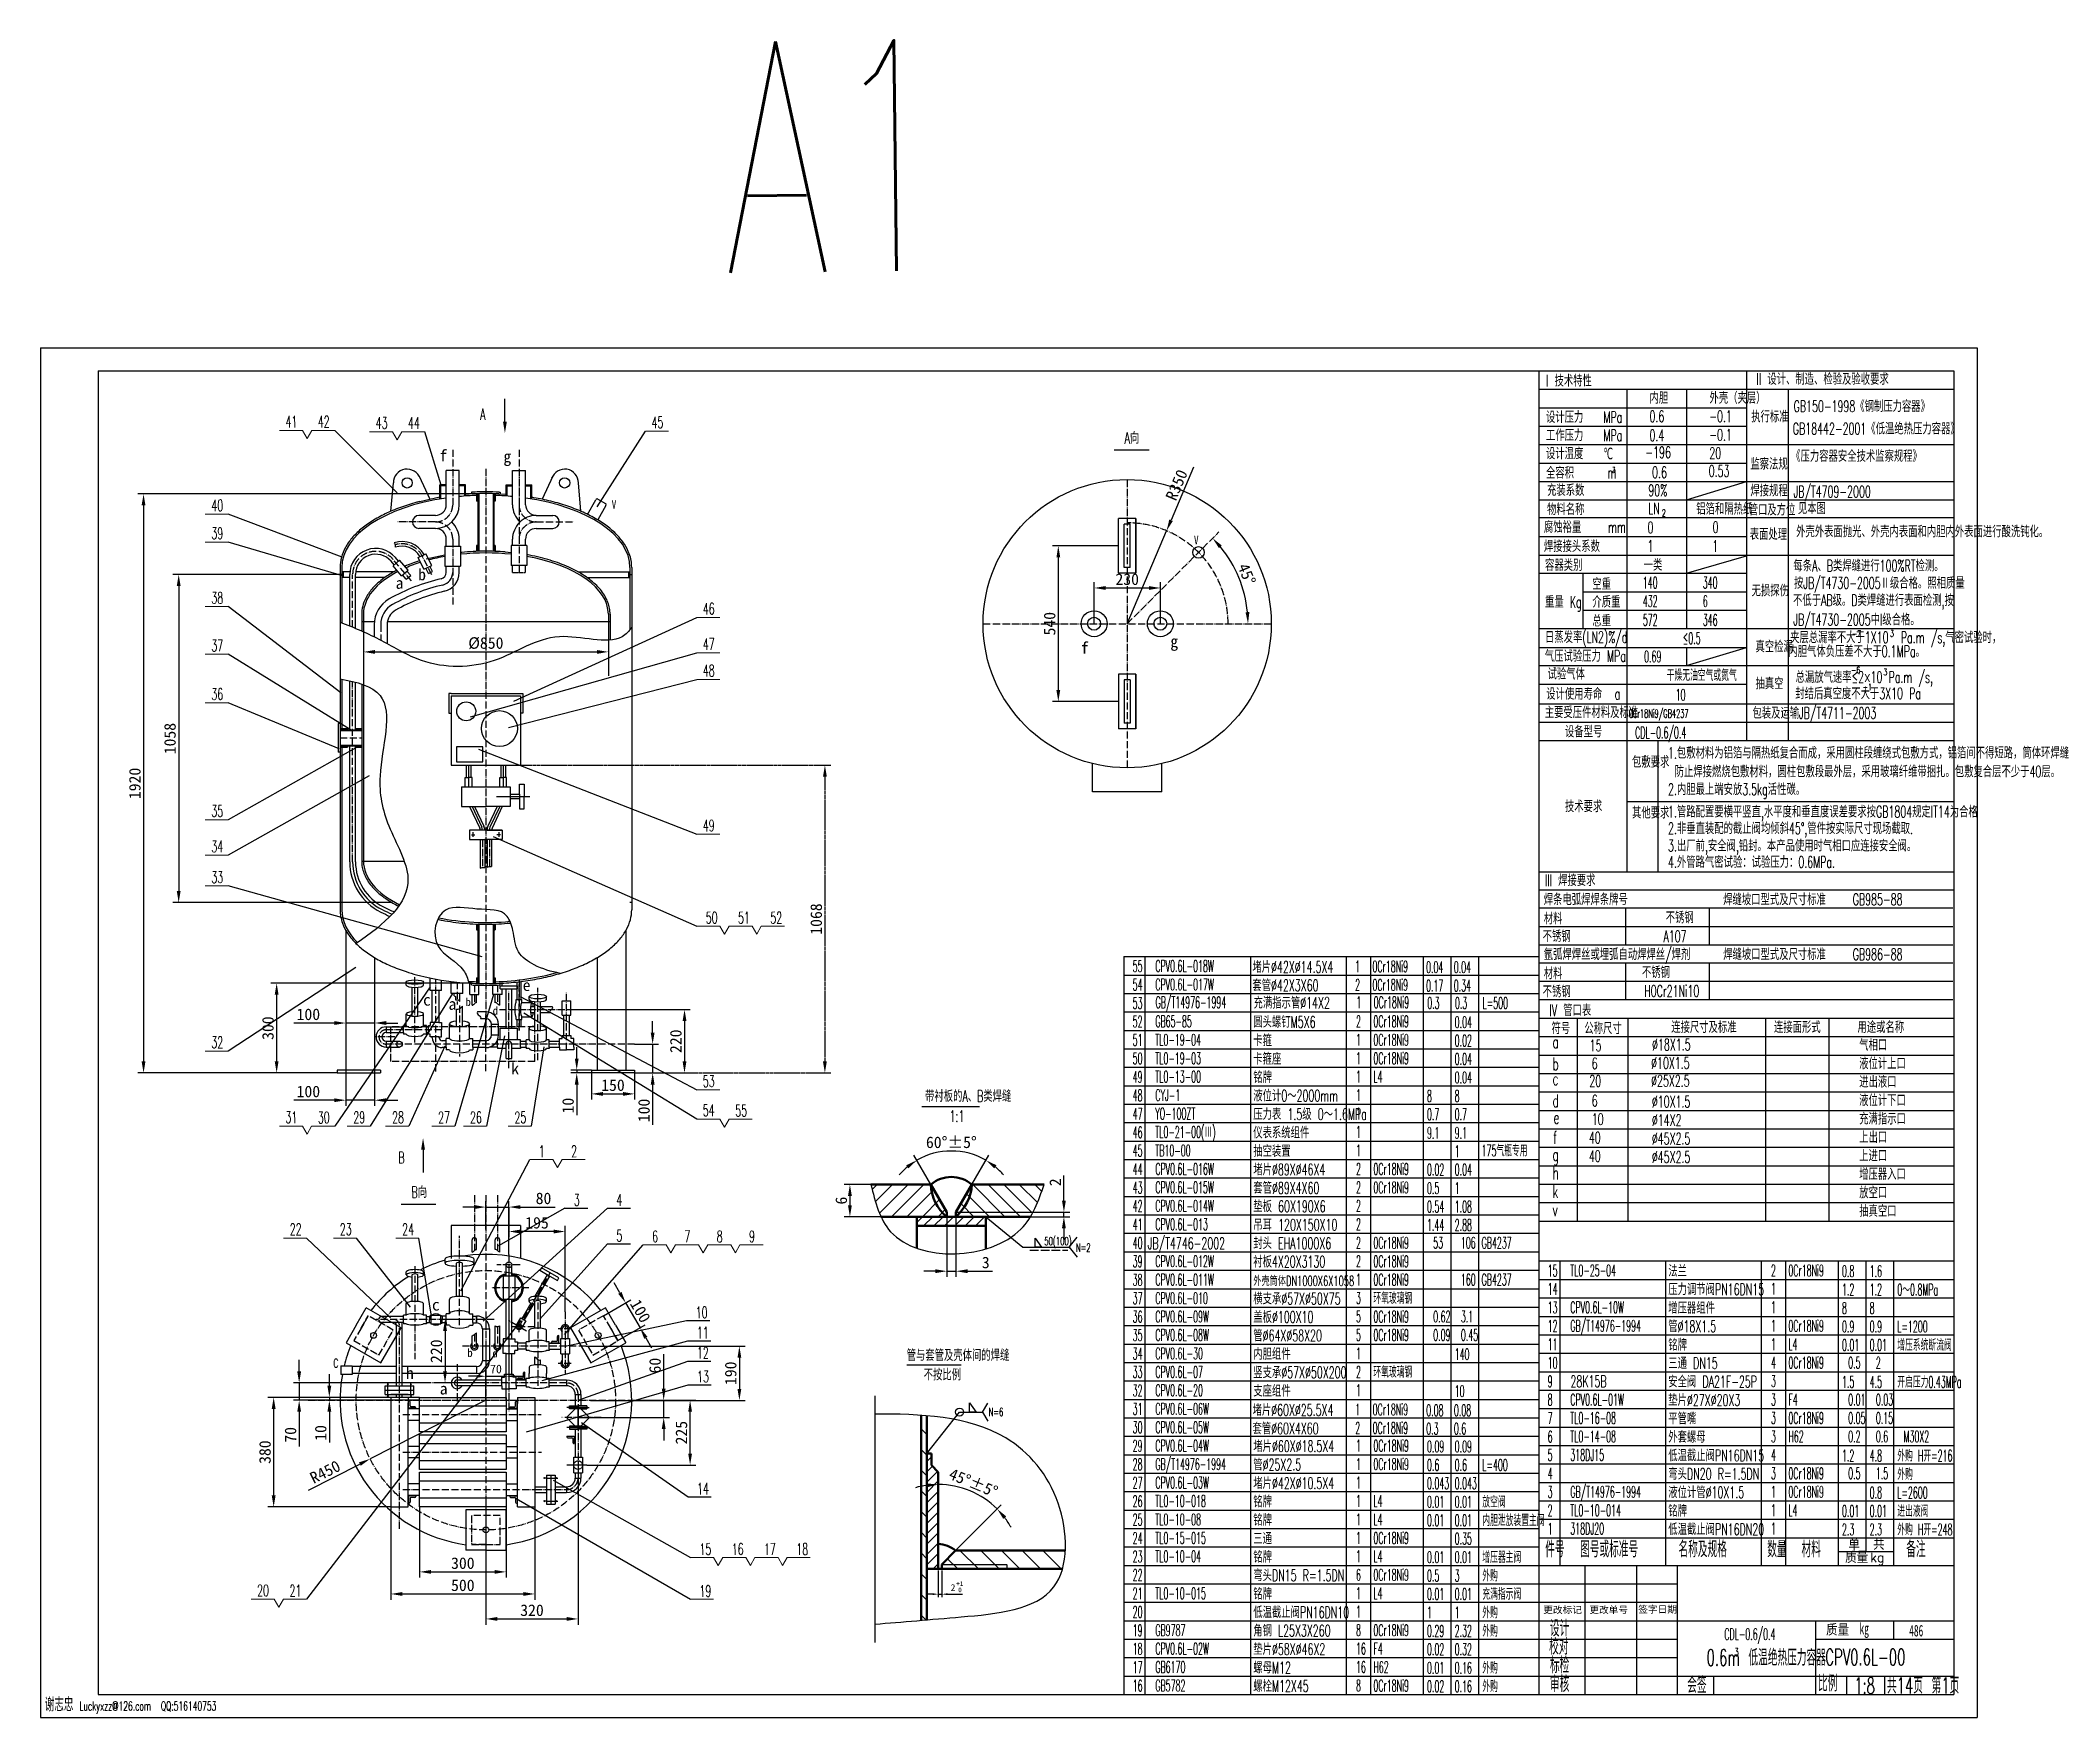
# Model space of a CAD drawing. Extents: x -156 to 6851, y -15624 to -9805.
import ezdxf

# ---------------------------------------------------------------- set-up
doc = ezdxf.new("R2010")
doc.units = 0
doc.header["$LTSCALE"] = 10
doc.header["$MEASUREMENT"] = 0
for name, pattern in [('ACAD_ISO02W100', [15, 12, -3]), ('CENTER', [50.8, 31.75, -6.35, 6.35, -6.35]), ('DASHED2', [0.375, 0.25, -0.125]), ('DHX', [3.36, 2.5, -0.4, 0.06, -0.4])]:
    doc.linetypes.add(name, pattern=pattern)
doc.layers.get('0').update_dxf_attribs({"linetype": 'CONTINUOUS'})
doc.layers.get('DEFPOINTS').update_dxf_attribs({"linetype": 'CONTINUOUS'})
for name, color, linetype in [('1', 7, 'CONTINUOUS'), ('2', 3, 'CENTER'), ('图层3', 7, 'DASHED2'), ('图层4', 7, 'DASHED2')]:
    doc.layers.add(name, color=color, linetype=linetype)
for name, color, linetype, lineweight in [('粗直线', 7, 'CONTINUOUS', 50), ('细', 7, 'CONTINUOUS', 25), ('细直线', 7, 'CONTINUOUS', 15)]:
    doc.layers.add(name, color=color, linetype=linetype, lineweight=lineweight)
doc.styles.add('HZ', font='txt.shx', dxfattribs={"width": 0.6, "height": 5, "bigfont": 'hztxt.shx'})
doc.dimstyles.get("Standard").update_dxf_attribs({"dimtxt": 2, "dimasz": 1.5, "dimexe": 1, "dimexo": 0.5, "dimtad": 1, "dimdsep": 46, "dimlunit": 6, "dimtxsty": 'Standard', "dimcen": 2.5, "dimadec": 0, "dimazin": 0, "dimtfac": 1, "dimtmove": 0, "dimatfit": 3, "dimfxl": 0, "dimtolj": 1, "dimtzin": 0, "dimarcsym": 0})
doc.dimstyles.new('xie大字体ISO-25', dxfattribs={"dimtxt": 40, "dimasz": 40, "dimexe": 20, "dimexo": 0, "dimgap": 10, "dimtad": 1, "dimtxsty": 'Standard', "dimcen": 2.5, "dimadec": 0, "dimazin": 0, "dimtfac": 1, "dimtmove": 0, "dimatfit": 3, "dimfxl": 0, "dimarcsym": 0})
pattern_1 = [(135, (-3014.19, 51999.067), (-35.921024, -35.921024), [])]

msp = doc.modelspace()

# ---------------------------------------------------------------- texts
at = {"style": 'HZ', "width": 0.6}
for s, height, p in [('A1', 800, (2217.885, -10611.533)), ('41', 40, (694.831, -11148.431)), ('42', 40, (806.831, -11148.431)), ('43', 40, (1007.833, -11152.821)), ('44', 40, (1119.833, -11152.821)), ('A', 40, (1370.365, -11122.008)), ('45', 40, (1964.962, -11150.786)), ('A向', 40, (3606.444, -11204.684)), ('40', 40, (437.503, -11438.902)), ('39', 40, (437.503, -11535.374)), ('38', 40, (437.503, -11759.381)), ('46', 40, (2142.951, -11797.259)), ('37', 40, (437.503, -11924.926)), ('47', 40, (2142.951, -11919.801)), ('48', 40, (2142.951, -12011.819)), ('36', 40, (437.503, -12093.332)), ('35', 40, (437.503, -12498.976)), ('49', 40, (2142.951, -12549.34)), ('34', 40, (437.503, -12621.763)), ('33', 40, (437.503, -12728.507)), ('50', 40, (2153.18, -12869.135)), ('51', 40, (2265.18, -12869.135)), ('52', 40, (2377.18, -12869.135)), ('32', 40, (437.503, -13301.296)), ('53', 40, (2142.951, -13436.297)), ('31', 40, (694.641, -13561.453)), ('30', 40, (807.143, -13562.244)), ('29', 40, (930.081, -13561.453)), ('28', 40, (1064.672, -13561.663)), ('27', 40, (1224.612, -13561.81)), ('26', 40, (1335.011, -13561.81)), ('25', 40, (1489.451, -13561.81)), ('54', 40, (2142.951, -13537.375)), ('55', 40, (2255.452, -13538.167)), ('B', 40, (1086.326, -13700.672)), ('1', 40, (1574.146, -13679.038)), ('2', 40, (1686.146, -13679.038)), ('B向', 40, (1132.068, -13821.141)), ('3', 40, (1695.408, -13848.294)), ('4', 40, (1842.954, -13848.294)), ('22', 40, (709.642, -13949.895)), ('23', 40, (883.466, -13949.895)), ('24', 40, (1099.761, -13949.895)), ('5', 40, (1842.954, -13971.652)), ('6', 40, (1967.236, -13974.606)), ('7', 40, (2079.236, -13974.606)), ('8', 40, (2191.236, -13974.606)), ('9', 40, (2303.236, -13974.606)), ('10', 40, (2118.199, -14237.918)), ('11', 40, (2122.593, -14308.689)), ('12', 40, (2122.593, -14378.524)), ('13', 40, (2123.056, -14460.718)), ('14', 40, (2123.056, -14849.576)), ('15', 40, (2131.291, -15059.388)), ('16', 40, (2243.291, -15059.388)), ('17', 40, (2355.291, -15059.388)), ('18', 40, (2467.291, -15059.388)), ('20', 40, (596.488, -15202.914)), ('21', 40, (708.99, -15203.706)), ('19', 40, (2131.291, -15204.561))]:
    msp.add_text(s, height=height, rotation=0.6, dxfattribs=at).set_placement(p)
at = {"color": 0, "width": 0.6}
for p in [(1826.307, -11430.121), (3846.766, -11553.581)]:
    msp.add_text('v', height=40, dxfattribs=at).set_placement(p)
at = {"style": 'HZ'}
for s, height, width, p in [('外壳外表面抛光、外壳内表面和内胆内外表面进行酸洗钝化。', 40, 0.6, (5936.44, -11529.138)), ('≤0.5', 40, 0.5, (5543.459, -11899.443)), ('1.包敷材料为铝箔与隔热纸复合而成，采用圆柱段缠绕式包敷方式，铝箔间不得短路，筒体环焊缝处采用玻璃纤维纸包在最外层，', 40, 0.6, (5491.989, -12296.747)), ('防止焊接燃烧包敷材料，圆柱包敷段最外层，采用玻璃纤维带捆扎。包敷复合层不少于40层。', 40, 0.6, (5515.047, -12361.562)), ('2.内胆最上端安放3.5kg活性碳。', 40, 0.6, (5491.989, -12423.166)), ('1.管路配置要横平竖直,水平度和垂直度误差要求按GB1804规定IT14为合格', 40, 0.6, (5491.989, -12501.197)), ('2.非垂直装配的截止阀均倾斜45%%d,管件按实际尺寸现场截取.', 40, 0.6, (5491.989, -12558.782)), ('3.出厂前,安全阀,铅封。本产品使用时气相口应连接安全阀。', 40, 0.6, (5491.989, -12618.976)), ('4.外管路气密试验：试验压力：0.6MPa.', 40, 0.6, (5491.989, -12675.831)), ('焊条电弧焊焊条牌号', 40, 0.6, (5060.763, -12805.359)), ('焊缝坡口型式及尺寸标准    GB985-88', 40, 0.6, (5683.425, -12805.359)), ('不锈钢', 40, 0.6, (5056.848, -12933.056)), ('材料', 40, 0.6, (5060.763, -12871.866)), ('不锈钢', 40, 0.6, (5483.765, -12867.954)), ('氩弧焊焊丝或埋弧自动焊焊丝/焊剂', 40, 0.6, (5060.763, -12995.65)), ('A107', 40, 0.6, (5475.932, -12933.056)), ('焊缝坡口型式及尺寸标准    GB986-88', 40, 0.6, (5683.425, -12995.65)), ('材料', 40, 0.6, (5060.763, -13062.157)), ('不锈钢', 40, 0.6, (5401.465, -13058.245)), ('不锈钢', 40, 0.6, (5056.848, -13124.752)), ('H0Cr21Ni10', 40, 0.6, (5409.297, -13123.347)), ('IV 管口表', 40, 0.6, (5080.218, -13189.854)), ('符号', 40, 0.6, (5087.739, -13252.454)), ('公称尺寸', 40, 0.6, (5201.618, -13252.449)), ('连接尺寸及标准', 40, 0.6, (5503.158, -13248.536)), ('连接面形式', 40, 0.6, (5859.524, -13248.536)), ('用途或名称', 40, 0.6, (6149.316, -13248.536)), ('a', 44, 0.6, (5091.218, -13301.564)), ('15', 40, 0.6, (5219.909, -13311.957)), ('%%c18X1.5', 40, 0.6, (5436.542, -13308.917)), ('气相口', 40, 0.6, (6155.343, -13310.317)), ('b', 44, 0.6, (5091.218, -13377.921)), ('6', 40, 0.6, (5226.876, -13374.34)), ('%%C10X1.5', 40, 0.6, (5433.29, -13372.657)), ('液位计上口', 40, 0.6, (6155.343, -13374.317)), ('c', 44, 0.6, (5091.218, -13429.564)), ('20', 40, 0.6, (5218.882, -13435.158)), ('%%C25X2.5', 40, 0.6, (5433.29, -13434.663)), ('进出液口', 40, 0.6, (6155.343, -13438.317)), ('d', 44, 0.6, (5091.218, -13505.921)), ('6', 40, 0.6, (5227.348, -13503.806)), ('%%C10X1.5', 40, 0.6, (5435.835, -13507.193)), ('液位计下口', 40, 0.6, (6155.343, -13502.317)), ('充满指示口', 40, 0.6, (6155.343, -13566.317)), ('f', 44, 0.6, (5093.179, -13632.956)), ('e', 44, 0.6, (5094.344, -13564.076)), ('40', 40, 0.6, (5217.302, -13631.806)), ('10', 40, 0.6, (5227.348, -13567.806)), ('%%C14X2', 40, 0.6, (5435.835, -13571.193)), ('上出口', 40, 0.6, (6155.343, -13630.317)), ('40', 40, 0.6, (5217.302, -13695.806)), ('%%C45X2.5', 40, 0.6, (5435.835, -13635.193)), ('%%C45X2.5', 40, 0.6, (5435.835, -13699.193)), ('上进口', 40, 0.6, (6155.343, -13694.317)), ('g', 44, 0.6, (5090.963, -13692.48)), ('h', 44, 0.6, (5090.963, -13756.48)), ('增压器入口', 40, 0.6, (6155.343, -13758.317)), ('k', 44, 0.6, (5090.963, -13820.48)), ('放空口', 40, 0.6, (6155.343, -13822.317)), ('v', 44, 0.6, (5090.963, -13884.48)), ('抽真空口', 40, 0.6, (6155.343, -13886.317)), ('c', 44, 0.6, (859.572, -14408.759))]:
    msp.add_text(s, height=height, dxfattribs=dict(at, width=width)).set_placement(p)
at = {"color": 7, "style": 'HZ', "width": 0.6}
msp.add_text(' Luckyxzz@126.com  QQ:516140753', height=32, dxfattribs=at).set_placement((-37.619, -15599.288))
at = {"color": 0, "attachment_point": 1}
for s, insert, char_height, width in [('f', (1228.714, -11225.666), 40, 6844.73052), ('g', (1450.848, -11228.727), 40, 6844.73052), ('a', (1076.806, -11667.8), 40, 6844.73052), ('b', (1154.988, -11638.332), 40, 6879.66851), ('f', (3454.393, -11892.441), 40, 6844.73052), ('g', (3764.971, -11870.039), 40, 6844.73052), ('e', (1517.723, -13062.987), 40, 6844.73052), ('c', (1171.885, -13113.891), 40, 6845.17814), ('a', (1260.295, -13128.304), 40, 6841.53827), ('b', (1318.974, -13127.028), 28, 6844.73052), ('d', (1413.285, -13157.25), 28, 6844.73052), ('k', (1477.86, -13351.997), 40, 6845.38455), ('c', (1202.82, -14171.569), 40, 6844.73052), ('b', (1325.349, -14344.178), 28, 6844.73052), ('d', (1412.559, -14345.956), 28, 6844.73052), ('{\\fSimSun|b0|i0|c134|p54;h}', (1112.429, -14408.524), 40, 6862.48854), ('a', (1229.978, -14462.683), 40, 6950.44773)]:
    msp.add_mtext(s, dxfattribs=dict(at, insert=insert, char_height=char_height, width=width))
at = {"color": 0, "linetype": 'ByBlock', "attachment_point": 5}
for s, insert, char_height in [('2', (3010.977, -15172.788), 24), ('+1', (3034.668, -15159.024), 16), ('0', (3035.061, -15180.653), 16)]:
    msp.add_mtext(s, dxfattribs=dict(at, insert=insert, char_height=char_height))
at = {"color": 7, "insert": (-140.543, -15554.099), "char_height": 48, "width": 136.59769, "attachment_point": 1, "style": 'HZ'}
msp.add_mtext('谢志忠', dxfattribs=at)
at = {"layer": '1', "style": 'HZ'}
for s, height, width, p in [('I 技术特性', 40, 0.6, (5068.47, -11005.999)), ('II 设计、制造、检验及验收要求', 40, 0.6, (5798.814, -11000.185)), ('内胆', 40, 0.6, (5427.74, -11065.605)), ('外壳（夹层）', 40, 0.6, (5635.74, -11065.605)), ('GB150-1998《钢制压力容器》', 40, 0.6, (5927.771, -11094.404)), ('设计压力   MPa', 40, 0.6, (5068.47, -11132.148)), ('0.6', 40, 0.6, (5427.74, -11129.605)), ('-0.1', 40, 0.6, (5635.25, -11129.605)), ('执行标准', 40, 0.6, (5780.601, -11130.495)), ('GB18442-2001《低温绝热压力容器》', 40, 0.6, (5924.958, -11172.363)), ('工作压力   MPa', 40, 0.6, (5068.47, -11195.223)), ('0.4', 40, 0.6, (5427.74, -11195.698)), ('-0.1', 40, 0.6, (5635.25, -11193.605)), ('全容积     m', 40, 0.6, (5068.47, -11325.352)), ('设计温度   ℃', 40, 0.6, (5068.47, -11258.298)), ('-196', 40, 0.6, (5413.572, -11254.535)), ('0.53', 40, 0.6, (5633.123, -11319.26)), ('20', 40, 0.6, (5635.25, -11257.374)), ('监察法规', 40, 0.6, (5777.787, -11294.73)), ('《压力容器安全技术监察规程》', 40, 0.6, (5919.331, -11267.371)), ('充装系数', 40, 0.6, (5072.304, -11385.751)), ('3', 20, 0.6, (5297.347, -11305.641)), ('90%', 40, 0.6, (5423.379, -11386.166)), ('0.6', 40, 0.6, (5436.636, -11323.809)), ('焊接规程', 40, 0.6, (5777.787, -11387.269)), ('JB/T4709-2000', 40, 0.6, (5927.231, -11390.617)), ('物料名称', 40, 0.6, (5072.304, -11452.155)), ('LN', 40, 0.6, (5423.079, -11449.262)), ('铝箔和隔热纸', 40, 0.6, (5589.948, -11450.446)), ('管口及方位', 40, 0.6, (5771.84, -11453.474)), ('见本图', 40, 0.6, (5942.629, -11448.618)), ('腐蚀裕量    mm', 40, 0.6, (5061.286, -11513.71)), ('0', 40, 0.6, (5420.817, -11515.056)), ('  2', 24, 0.6, (5440.166, -11456.614)), ('0', 40, 0.6, (5646.545, -11513.876)), ('焊接接头系数', 40, 0.6, (5061.286, -11580.204)), ('1', 40, 0.6, (5420.817, -11579.287)), ('1', 40, 0.6, (5645.596, -11579.287)), ('表面处理', 40, 0.6, (5775.531, -11538.351)), ('容器类别', 40, 0.6, (5065.12, -11645.651)), ('一类', 40, 0.6, (5407.439, -11644.602)), ('每条A、B类焊缝进行100%RT检测。', 40, 0.6, (5926.998, -11647.543)), ('空重', 40, 0.6, (5229.35, -11711.307)), ('140', 40, 0.5, (5404.518, -11706.589)), ('340', 40, 0.5, (5612.518, -11706.589)), ('无损探伤', 40, 0.6, (5781.906, -11734.238)), ('按JB/T4730-2005Ⅱ级合格。照相质量', 40, 0.6, (5928.835, -11707.732)), ('重量 Kg', 40, 0.6, (5065.12, -11773.287)), ('介质重', 40, 0.6, (5229.35, -11773.287)), ('432', 40, 0.5, (5404.518, -11770.589)), ('6', 40, 0.5, (5612.518, -11770.589)), ('不低于AB级。D类焊缝进行表面检测,按', 40, 0.6, (5925.677, -11767.405)), ('总重', 40, 0.6, (5229.35, -11838.913)), ('572', 40, 0.5, (5404.518, -11835.74)), ('346', 40, 0.5, (5612.518, -11835.74)), ('JB/T4730-2005中I级合格。', 40, 0.6, (5926.53, -11834.523)), ('日蒸发率(LN2)%/d', 40, 0.6, (5065.12, -11895.573)), ('真空检漏', 40, 0.6, (5795.442, -11928.279)), ('内胆气体负压差不大于0.1MPa。', 40, 0.6, (5909.529, -11944.555)), ('夹层总漏率不大于1X10  Pa.m /s,气密试验时，', 40, 0.6, (5915.637, -11896.454)), ('-7', 22.4, 0.6, (6130.141, -11874.392)), ('3', 22.4, 0.6, (6262.299, -11874.127)), ('气压试验压力 MPa', 40, 0.6, (5064.367, -11960.929)), ('试验气体', 40, 0.6, (5073.911, -12022.82)), ('0.69', 40, 0.5, (5408.977, -11962.806)), ('-6', 22.4, 0.6, (6126.911, -12000.439)), ('设计使用寿命  a', 40, 0.6, (5069.239, -12092.315)), ('干燥无油空气或氮气', 40, 0.5, (5487.415, -12027.445)), ('抽真空', 40, 0.6, (5795.442, -12056.279)), ('封结后真空度不大于3X10 Pa', 40, 0.6, (5933.523, -12090.775)), ('总漏放气速率≤2×10 Pa.m /s,', 40, 0.6, (5934.585, -12034.129)), ('-1', 22.4, 0.6, (6167.658, -12059.63)), ('3', 22.4, 0.6, (6239.024, -12007.851)), ('主要受压件材料及标准', 40, 0.6, (5064.397, -12156.526)), ('0Cr18Ni9/GB4237', 28.8, 0.5, (5355.85, -12154.875)), ('10', 40, 0.5, (5518.376, -12095.724)), ('包装及运输', 40, 0.6, (5784.995, -12158.408)), ('JB/T4711-2003', 40, 0.6, (5946.155, -12158.408)), ('设备型号', 40, 0.6, (5134.373, -12223.303)), ('CDL-0.6/0.4', 40, 0.5, (5377.826, -12226.811)), ('包敷要求', 40, 0.6, (5367.073, -12328.278)), ('技术要求', 40, 0.6, (5134.176, -12482.68)), ('其他要求', 40, 0.6, (5367.073, -12504.707)), ('III 焊接要求', 40, 0.6, (5064.554, -12738.852)), ('55', 40, 0.5, (3634.331, -13037.013)), ('CPV0.6L-018W', 40, 0.5, (3712.818, -13036.455)), ('堵片%%c42X%%c14.5X4', 40, 0.6, (4049.722, -13039.555)), ('1', 40, 0.5, (4406.194, -13037.752)), ('0Cr18Ni9', 40, 0.5, (4466.371, -13037.853)), ('0.04', 40, 0.5, (4652.45, -13040.417)), ('0.04', 40, 0.5, (4748.45, -13040.417)), ('54', 40, 0.5, (3634.331, -13101.013)), ('CPV0.6L-017W', 40, 0.5, (3712.818, -13100.455)), ('套管%%c42X3X60', 40, 0.6, (4049.722, -13103.555)), ('2', 40, 0.5, (4406.194, -13101.752)), ('0Cr18Ni9', 40, 0.5, (4466.371, -13101.853)), ('0.17', 40, 0.5, (4652.45, -13104.417)), ('0.34', 40, 0.5, (4748.45, -13104.417)), ('53', 40, 0.5, (3634.331, -13165.013)), ('GB/T14976-1994', 40, 0.5, (3713.78, -13162.171)), ('充满指示管%%c14X2', 40, 0.6, (4053.808, -13163.964)), ('1', 40, 0.5, (4410.281, -13162.162)), ('0Cr18Ni9', 40, 0.5, (4470.458, -13162.263)), ('0.3', 40, 0.5, (4656.536, -13164.827)), ('0.3', 40, 0.5, (4752.536, -13164.827)), ('L=500', 40, 0.5, (4848.536, -13164.827)), ('52', 40, 0.5, (3634.331, -13229.013)), ('GB65-85', 40, 0.5, (3712.818, -13228.455)), ('圆头螺钉M5X6', 40, 0.6, (4052.847, -13230.248)), ('2', 40, 0.5, (4409.319, -13228.445)), ('0Cr18Ni9', 40, 0.5, (4469.496, -13228.546)), ('0.04', 40, 0.5, (4751.574, -13231.11)), ('51', 40, 0.5, (3634.331, -13293.013)), ('TL0-19-04', 40, 0.5, (3712.818, -13292.455)), ('卡箍', 40, 0.6, (4052.847, -13294.248)), ('1', 40, 0.5, (4409.319, -13292.445)), ('0Cr18Ni9', 40, 0.5, (4469.496, -13292.546)), ('0.02', 40, 0.5, (4751.574, -13295.11)), ('50', 40, 0.5, (3634.331, -13357.013)), ('49', 40, 0.5, (3634.331, -13421.013)), ('TL0-19-03', 40, 0.5, (3712.818, -13356.455)), ('TL0-13-00', 40, 0.5, (3712.818, -13420.455)), ('铭牌', 40, 0.6, (4052.847, -13422.248)), ('卡箍座', 40, 0.6, (4052.847, -13358.248)), ('1', 40, 0.5, (4409.319, -13356.445)), ('1', 40, 0.5, (4409.319, -13420.445)), ('0Cr18Ni9', 40, 0.5, (4469.496, -13356.546)), ('L4', 40, 0.5, (4469.496, -13420.546)), ('0.04', 40, 0.5, (4751.574, -13359.11)), ('带衬板的A、B类焊缝', 40, 0.6, (2913.894, -13487.53)), ('48', 40, 0.5, (3634.331, -13485.013)), ('CYJ-1', 40, 0.5, (3712.818, -13484.455)), ('液位计0～2000mm', 40, 0.6, (4052.847, -13486.248)), ('1', 40, 0.5, (4409.319, -13484.445)), ('8', 40, 0.5, (4655.574, -13487.11)), ('0.04', 40, 0.5, (4751.574, -13423.11)), ('8', 40, 0.5, (4751.574, -13487.11)), ('1:1', 40, 0.6, (2998.768, -13557.165)), ('47', 40, 0.5, (3634.331, -13549.013)), ('YO-100ZT', 40, 0.5, (3712.818, -13548.455)), ('压力表 1.5级 0～1.6MPa', 40, 0.6, (4052.847, -13550.248)), ('1', 40, 0.5, (4409.319, -13548.445)), ('0.7', 40, 0.5, (4655.574, -13551.11)), ('0.7', 40, 0.5, (4751.574, -13551.11)), ('46', 40, 0.5, (3634.331, -13613.013)), ('TL0-21-00(Ⅲ)', 40, 0.5, (3712.818, -13612.455)), ('仪表系统组件', 40, 0.6, (4052.847, -13614.248)), ('1', 40, 0.5, (4409.319, -13612.445)), ('9.1', 40, 0.5, (4655.574, -13615.11)), ('9.1', 40, 0.5, (4751.574, -13615.11)), ('45', 40, 0.5, (3634.331, -13677.013)), ('TB10-00', 40, 0.5, (3712.818, -13676.455)), ('抽空装置', 40, 0.6, (4052.847, -13678.248)), ('1', 40, 0.5, (4409.319, -13676.445)), ('1', 40, 0.5, (4751.574, -13679.11)), ('175气瓶专用', 40, 0.5, (4845.038, -13676.546)), ('44', 40, 0.5, (3634.331, -13741.013)), ('CPV0.6L-016W', 40, 0.5, (3712.818, -13740.455)), ('堵片%%c89X%%c46X4', 40, 0.6, (4052.847, -13742.248)), ('2', 40, 0.5, (4409.319, -13740.445)), ('0Cr18Ni9', 40, 0.5, (4469.496, -13740.546)), ('0.02', 40, 0.5, (4655.574, -13743.11)), ('0.04', 40, 0.5, (4751.574, -13743.11)), ('43', 40, 0.5, (3634.331, -13805.013)), ('CPV0.6L-015W', 40, 0.5, (3712.818, -13804.455)), ('套管%%c89X4X60', 40, 0.6, (4052.847, -13806.248)), ('2', 40, 0.5, (4409.319, -13804.445)), ('0Cr18Ni9', 40, 0.5, (4469.496, -13804.546)), ('0.5', 40, 0.5, (4655.574, -13807.11)), ('1', 40, 0.5, (4751.574, -13807.11)), ('42', 40, 0.5, (3634.331, -13869.013)), ('CPV0.6L-014W', 40, 0.5, (3712.818, -13868.455)), ('垫板 60X190X6', 40, 0.6, (4052.847, -13870.248)), ('2', 40, 0.5, (4409.319, -13868.445)), ('0.54', 40, 0.5, (4655.574, -13871.11)), ('1.08', 40, 0.5, (4751.574, -13871.11)), ('41', 40, 0.5, (3634.331, -13933.013)), ('CPV0.6L-013', 40, 0.5, (3712.818, -13932.455)), ('吊耳 120X150X10', 40, 0.6, (4052.847, -13934.248)), ('2', 40, 0.5, (4409.319, -13932.445)), ('1.44', 40, 0.5, (4655.574, -13935.11)), ('2.88', 40, 0.5, (4751.574, -13935.11)), ('50(100)', 28.8, 0.6, (3327.852, -13985.265)), ('N=2', 28.8, 0.6, (3438.033, -14007.439)), ('40', 40, 0.5, (3634.331, -13997.013)), ('JB/T4746-2002', 40, 0.6, (3686.584, -13998.248)), ('封头 EHA1000X6', 40, 0.6, (4052.847, -13998.248)), ('2', 40, 0.5, (4409.319, -13996.445)), ('0Cr18Ni9', 40, 0.5, (4469.496, -13996.546)), ('53', 40, 0.5, (4677.133, -13996.445)), ('106', 40, 0.5, (4773.133, -13996.445)), ('GB4237', 40, 0.5, (4845.038, -13996.546)), ('39', 40, 0.5, (3634.331, -14061.013)), ('CPV0.6L-012W', 40, 0.5, (3712.818, -14060.455)), ('衬板4X20X3130', 40, 0.6, (4052.847, -14062.248)), ('2', 40, 0.5, (4409.319, -14060.445)), ('0Cr18Ni9', 40, 0.5, (4469.496, -14060.546)), ('0Cr18Ni9', 40, 0.5, (4469.496, -14124.546)), ('15', 40, 0.5, (5074.331, -14093.013)), ('TL0-25-04', 40, 0.5, (5152.818, -14092.455)), ('法兰', 40, 0.6, (5492.847, -14094.248)), ('2', 40, 0.5, (5849.319, -14092.445)), ('0Cr18Ni9', 40, 0.5, (5909.496, -14092.546)), ('0.8', 40, 0.5, (6095.574, -14095.11)), ('1.6', 40, 0.5, (6191.574, -14095.11)), ('38', 40, 0.5, (3634.331, -14125.013)), ('37', 40, 0.5, (3634.331, -14189.013)), ('CPV0.6L-011W', 40, 0.5, (3712.818, -14124.455)), ('CPV0.6L-010', 40, 0.5, (3712.818, -14188.455)), ('横支承%%c57X%%c50X75', 40, 0.6, (4052.847, -14190.248)), ('外壳筒体DN1000X6X1058', 35, 0.6, (4052.847, -14126.248)), ('3', 40, 0.5, (4409.319, -14188.445)), ('1', 40, 0.5, (4409.319, -14124.445)), ('环氧玻璃钢', 40, 0.5, (4469.496, -14188.546)), ('160', 40, 0.5, (4773.133, -14124.445)), ('GB4237', 40, 0.5, (4845.038, -14124.546)), ('14', 40, 0.5, (5074.331, -14157.013)), ('压力调节阀PN16DN15', 40, 0.6, (5492.847, -14158.248)), ('1', 40, 0.5, (5849.319, -14156.445)), ('1.2', 40, 0.5, (6095.574, -14159.11)), ('1.2', 40, 0.5, (6191.574, -14159.11)), ('0～0.8MPa', 40, 0.5, (6287.574, -14159.11)), ('36', 40, 0.5, (3634.331, -14253.013)), ('CPV0.6L-09W', 40, 0.5, (3712.818, -14252.455)), ('盖板%%c100X10', 40, 0.6, (4052.847, -14254.248)), ('5', 40, 0.5, (4409.319, -14252.445)), ('0Cr18Ni9', 40, 0.5, (4469.496, -14252.546)), ('0.62', 40, 0.5, (4677.133, -14252.445)), ('3.1', 40, 0.5, (4773.133, -14252.445)), ('13', 40, 0.5, (5074.331, -14221.013)), ('CPV0.6L-10W', 40, 0.5, (5152.818, -14220.455)), ('增压器组件', 40, 0.6, (5492.847, -14222.248)), ('1', 40, 0.5, (5849.319, -14220.445)), ('8', 40, 0.5, (6095.574, -14223.11)), ('8', 40, 0.5, (6191.574, -14223.11)), ('35', 40, 0.5, (3634.331, -14317.013)), ('CPV0.6L-08W', 40, 0.5, (3712.818, -14316.455)), ('管%%c64X%%c58X20', 40, 0.6, (4052.847, -14318.248)), ('5', 40, 0.5, (4409.319, -14316.445)), ('0Cr18Ni9', 40, 0.5, (4469.496, -14316.546)), ('0.09', 40, 0.5, (4677.133, -14316.445)), ('0.45', 40, 0.5, (4773.133, -14316.445)), ('12', 40, 0.5, (5074.331, -14285.013)), ('GB/T14976-1994', 40, 0.5, (5152.818, -14284.455)), ('管%%c18X1.5 ', 40, 0.6, (5492.847, -14286.248)), ('1', 40, 0.5, (5849.319, -14284.445)), ('0Cr18Ni9', 40, 0.5, (5909.496, -14284.546)), ('0.9', 40, 0.5, (6095.574, -14287.11)), ('0.9', 40, 0.5, (6191.574, -14287.11)), ('L=1200', 40, 0.5, (6287.574, -14287.11)), ('管与套管及壳体间的焊缝', 40, 0.6, (2850.019, -14386.554)), ('34', 40, 0.5, (3634.331, -14381.013)), ('CPV0.6L-30', 40, 0.5, (3712.818, -14380.455)), ('内胆组件', 40, 0.6, (4052.847, -14382.248)), ('1', 40, 0.5, (4409.319, -14380.445)), ('140', 40, 0.5, (4751.574, -14383.11)), ('11', 40, 0.5, (5074.331, -14349.013)), ('铭牌', 40, 0.6, (5492.847, -14350.248)), ('1', 40, 0.5, (5849.319, -14348.445)), ('L4', 40, 0.5, (5909.496, -14348.546)), ('0.01', 40, 0.5, (6095.574, -14351.11)), ('0.01', 40, 0.5, (6191.574, -14351.11)), ('增压系统断流阀', 40, 0.5, (6287.574, -14351.11)), ('不按比例', 40, 0.6, (2909.107, -14454.175)), ('33', 40, 0.5, (3634.331, -14445.013)), ('CPV0.6L-07', 40, 0.5, (3712.818, -14444.455)), ('竖支承%%c57X%%c50X200', 40, 0.6, (4052.847, -14446.248)), ('2', 40, 0.5, (4409.319, -14444.445)), ('环氧玻璃钢', 40, 0.5, (4469.496, -14444.546)), ('10', 40, 0.5, (5074.331, -14413.013)), ('三通 DN15', 40, 0.6, (5492.847, -14414.248)), ('安全阀 DA21F-25P', 40, 0.6, (5492.847, -14478.248)), ('4', 40, 0.5, (5849.319, -14412.445)), ('0Cr18Ni9', 40, 0.5, (5909.496, -14412.546)), ('0.5', 40, 0.5, (6117.133, -14412.445)), ('2', 40, 0.5, (6213.133, -14412.445)), ('32', 40, 0.5, (3634.331, -14509.013)), ('CPV0.6L-20', 40, 0.5, (3712.818, -14508.455)), ('支座组件', 40, 0.6, (4052.847, -14510.248)), ('1', 40, 0.5, (4409.319, -14508.445)), ('10', 40, 0.5, (4751.574, -14511.11)), ('9', 40, 0.5, (5074.331, -14477.013)), ('8', 40, 0.5, (5074.331, -14541.013)), ('CPV0.6L-01W', 40, 0.5, (5152.818, -14540.455)), ('28K15B', 40, 0.6, (5153.528, -14477.243)), ('垫片%%c27X%%c20X3', 40, 0.6, (5492.847, -14542.248)), ('3', 40, 0.5, (5849.319, -14476.445)), ('3', 40, 0.5, (5849.319, -14540.445)), ('F4', 40, 0.5, (5909.496, -14540.546)), ('1.5', 40, 0.5, (6095.574, -14479.11)), ('0.01', 40, 0.5, (6117.133, -14540.445)), ('4.5', 40, 0.5, (6191.574, -14479.11)), ('0.03', 40, 0.5, (6213.133, -14540.445)), ('开启压力0.43MPa', 40, 0.5, (6287.574, -14479.11)), ('N=6', 28.8, 0.6, (3134.931, -14577.868)), ('31', 40, 0.5, (3634.331, -14573.013)), ('CPV0.6L-06W', 40, 0.5, (3712.818, -14572.455)), ('堵片%%c60X%%c25.5X4', 40, 0.6, (4050.21, -14576.705)), ('1', 40, 0.5, (4406.683, -14574.902)), ('0Cr18Ni9', 40, 0.5, (4466.86, -14575.003)), ('0.08', 40, 0.5, (4652.938, -14577.567)), ('0.08', 40, 0.5, (4748.938, -14577.567)), ('7', 40, 0.5, (5074.331, -14605.013)), ('TL0-16-08', 40, 0.5, (5152.818, -14604.455)), ('平管嘴', 40, 0.6, (5492.847, -14606.248)), ('3', 40, 0.5, (5849.319, -14604.445)), ('0Cr18Ni9', 40, 0.5, (5909.496, -14604.546)), ('0.05', 40, 0.5, (6117.133, -14604.445)), ('0.15', 40, 0.5, (6213.133, -14604.445)), ('30', 40, 0.5, (3634.331, -14637.013)), ('CPV0.6L-05W', 40, 0.5, (3712.818, -14636.455)), ('套管%%c60X4X60', 40, 0.6, (4050.21, -14640.705)), ('2', 40, 0.5, (4406.683, -14638.902)), ('0Cr18Ni9', 40, 0.5, (4466.86, -14639.003)), ('0.3', 40, 0.5, (4652.938, -14641.567)), ('0.6', 40, 0.5, (4748.938, -14641.567)), ('6', 40, 0.5, (5074.331, -14669.013)), ('TL0-14-08', 40, 0.5, (5152.818, -14668.455)), ('外套螺母', 40, 0.6, (5492.847, -14670.248)), ('3', 40, 0.5, (5849.319, -14668.445)), ('H62', 40, 0.5, (5909.496, -14668.546)), ('0.2', 40, 0.5, (6117.133, -14668.445)), ('0.6', 40, 0.5, (6213.133, -14668.445)), ('M30X2', 40, 0.5, (6309.133, -14668.445)), ('29', 40, 0.5, (3634.331, -14701.013)), ('CPV0.6L-04W', 40, 0.5, (3712.818, -14700.455)), ('堵片%%c60X%%c18.5X4', 40, 0.6, (4052.847, -14702.248)), ('1', 40, 0.5, (4409.319, -14700.445)), ('0Cr18Ni9', 40, 0.5, (4469.496, -14700.546)), ('0.09', 40, 0.5, (4655.574, -14703.11)), ('0.09', 40, 0.5, (4751.574, -14703.11)), ('5', 40, 0.5, (5074.331, -14733.013)), ('318DJ15', 40, 0.5, (5152.818, -14732.455)), ('低温截止阀PN16DN15', 40, 0.6, (5492.847, -14734.248)), ('4', 40, 0.5, (5849.319, -14732.445)), ('1.2', 40, 0.5, (6095.574, -14735.11)), ('4.8', 40, 0.5, (6191.574, -14735.11)), ('外购 H开=216', 40, 0.5, (6287.574, -14735.11)), ('28', 40, 0.5, (3634.331, -14765.013)), ('GB/T14976-1994', 40, 0.5, (3712.818, -14764.455)), ('管%%c25X2.5', 40, 0.6, (4052.847, -14766.248)), ('1', 40, 0.5, (4409.319, -14764.445)), ('0Cr18Ni9', 40, 0.5, (4469.496, -14764.546)), ('0.6', 40, 0.5, (4655.574, -14767.11)), ('0.6', 40, 0.5, (4751.574, -14767.11)), ('L=400', 40, 0.5, (4847.574, -14767.11)), ('4', 40, 0.5, (5074.331, -14797.013)), ('弯头DN20 R=1.5DN', 40, 0.6, (5492.847, -14798.248)), ('3', 40, 0.5, (5849.319, -14796.445)), ('0Cr18Ni9', 40, 0.5, (5909.496, -14796.546)), ('0.5', 40, 0.5, (6117.133, -14796.445)), ('1.5', 40, 0.5, (6213.133, -14796.445)), ('外购', 40, 0.5, (6287.574, -14799.11)), ('27', 40, 0.5, (3634.331, -14829.013)), ('26', 40, 0.5, (3634.331, -14893.013)), ('TL0-10-018', 40, 0.5, (3712.818, -14892.455)), ('CPV0.6L-03W', 40, 0.5, (3712.818, -14828.455)), ('堵片%%c42X%%c10.5X4', 40, 0.6, (4052.847, -14830.248)), ('铭牌', 40, 0.6, (4052.847, -14894.248)), ('1', 40, 0.5, (4409.319, -14828.445)), ('1', 40, 0.5, (4409.319, -14892.445)), ('L4', 40, 0.5, (4469.496, -14892.546)), ('0.043', 40, 0.5, (4655.574, -14831.11)), ('0.043', 40, 0.5, (4751.574, -14831.11)), ('放空阀', 40, 0.5, (4847.574, -14895.11)), ('3', 40, 0.5, (5074.331, -14861.013)), ('GB/T14976-1994', 40, 0.5, (5152.818, -14860.455)), ('液位计管%%c10X1.5', 40, 0.6, (5492.847, -14862.248)), ('1', 40, 0.5, (5849.319, -14860.445)), ('0Cr18Ni9', 40, 0.5, (5909.496, -14860.546)), ('0.8', 40, 0.5, (6191.574, -14863.11)), ('L=2600', 40, 0.5, (6287.574, -14863.11)), ('25', 40, 0.5, (3634.331, -14957.013)), ('TL0-10-08', 40, 0.5, (3712.818, -14956.455)), ('铭牌', 40, 0.6, (4052.847, -14958.248)), ('1', 40, 0.5, (4409.319, -14956.445)), ('L4', 40, 0.5, (4469.496, -14956.546)), ('0.01', 40, 0.5, (4655.574, -14895.11)), ('0.01', 40, 0.5, (4655.574, -14959.11)), ('0.01', 40, 0.5, (4751.574, -14895.11)), ('0.01', 40, 0.5, (4751.574, -14959.11)), ('内胆泄放装置主阀', 40, 0.5, (4847.574, -14959.11)), ('2', 40, 0.5, (5074.331, -14925.013)), ('TL0-10-014', 40, 0.5, (5152.818, -14924.455)), ('铭牌', 40, 0.6, (5492.847, -14926.248)), ('1', 40, 0.5, (5849.319, -14924.445)), ('L4', 40, 0.5, (5909.496, -14924.546)), ('0.01', 40, 0.5, (6095.574, -14927.11)), ('0.01', 40, 0.5, (6191.574, -14927.11)), ('进出液阀', 40, 0.5, (6287.574, -14927.11)), ('24', 40, 0.5, (3634.331, -15021.013)), ('TL0-15-015', 40, 0.5, (3712.818, -15020.455)), ('三通', 40, 0.6, (4052.847, -15022.248)), ('1', 40, 0.5, (4409.319, -15020.445)), ('0Cr18Ni9', 40, 0.5, (4469.496, -15020.546)), ('0.35', 40, 0.5, (4751.574, -15023.11)), ('1', 40, 0.5, (5074.331, -14989.013)), ('318DJ20', 40, 0.5, (5152.818, -14988.455)), ('低温截止阀PN16DN20', 40, 0.6, (5492.847, -14990.248)), ('1', 40, 0.5, (5849.319, -14988.445)), ('2.3', 40, 0.5, (6095.574, -14991.11)), ('2.3', 40, 0.5, (6191.574, -14991.11)), ('外购 H开=248', 40, 0.5, (6287.574, -14991.11)), ('23', 40, 0.5, (3634.331, -15085.013)), ('TL0-10-04', 40, 0.5, (3712.818, -15084.455)), ('铭牌', 40, 0.6, (4052.847, -15086.248)), ('1', 40, 0.5, (4409.319, -15084.445)), ('L4', 40, 0.5, (4469.496, -15084.546)), ('0.01', 40, 0.5, (4655.574, -15087.11)), ('0.01', 40, 0.5, (4751.574, -15087.11)), ('增压器主阀', 40, 0.5, (4847.574, -15087.11)), ('22', 40, 0.5, (3634.331, -15149.013)), ('弯头DN15 R=1.5DN', 40, 0.6, (4052.847, -15150.248)), ('6', 40, 0.5, (4409.319, -15148.445)), ('0Cr18Ni9', 40, 0.5, (4469.496, -15148.546)), ('0.5', 40, 0.5, (4655.574, -15151.11)), ('3', 40, 0.5, (4751.574, -15151.11)), ('外购', 40, 0.5, (4847.574, -15151.11)), ('21', 40, 0.5, (3634.331, -15213.013)), ('TL0-10-015', 40, 0.5, (3712.818, -15212.455)), ('铭牌', 40, 0.6, (4052.847, -15214.248)), ('1', 40, 0.5, (4409.319, -15212.445)), ('L4', 40, 0.5, (4469.496, -15212.546)), ('0.01', 40, 0.5, (4655.574, -15215.11)), ('0.01', 40, 0.5, (4751.574, -15215.11)), ('充满指示阀', 40, 0.5, (4847.574, -15215.11)), ('20', 40, 0.5, (3634.331, -15277.013)), ('低温截止阀PN16DN10', 40, 0.6, (4052.847, -15278.248)), ('1', 40, 0.5, (4409.319, -15276.445)), ('1', 40, 0.5, (4655.574, -15279.11)), ('1', 40, 0.5, (4751.574, -15279.11)), ('外购', 40, 0.5, (4847.574, -15279.11)), ('19', 40, 0.5, (3634.331, -15341.013)), ('GB9787', 40, 0.5, (3712.818, -15340.455)), ('角钢 L25X3X260', 40, 0.6, (4052.847, -15342.248)), ('8', 40, 0.5, (4409.319, -15340.445)), ('0Cr18Ni9', 40, 0.5, (4469.496, -15340.546)), ('0.29', 40, 0.5, (4655.574, -15343.11)), ('2.32', 40, 0.5, (4751.574, -15343.11)), ('外购', 40, 0.5, (4847.574, -15343.11)), ('CDL-0.6/0.4', 40, 0.5, (5687.364, -15354.251)), ('18', 40, 0.5, (3634.331, -15405.013)), ('CPV0.6L-02W', 40, 0.5, (3712.818, -15404.455)), ('垫片%%c58X%%c46X2', 40, 0.6, (4052.847, -15406.248)), ('16', 40, 0.5, (4409.319, -15404.445)), ('F4', 40, 0.5, (4469.496, -15404.546)), ('0.02', 40, 0.5, (4655.574, -15407.11)), ('0.32', 40, 0.5, (4751.574, -15407.11)), ('17', 40, 0.5, (3634.331, -15469.013)), ('GB6170', 40, 0.5, (3712.818, -15468.455)), ('螺母M12', 40, 0.6, (4052.847, -15470.248)), ('16', 40, 0.5, (4409.319, -15468.445)), ('H62', 40, 0.5, (4469.496, -15468.546)), ('0.01', 40, 0.5, (4655.574, -15471.11)), ('0.16', 40, 0.5, (4751.574, -15471.11)), ('外购', 40, 0.5, (4847.574, -15471.11)), ('16', 40, 0.5, (3634.331, -15533.013)), ('GB5782', 40, 0.5, (3712.818, -15532.455)), ('螺栓M12X45', 40, 0.6, (4052.847, -15534.248)), ('8', 40, 0.5, (4409.319, -15532.445)), ('0Cr18Ni9', 40, 0.5, (4469.496, -15532.546)), ('0.02', 40, 0.5, (4655.574, -15535.11)), ('0.16', 40, 0.5, (4751.574, -15535.11)), ('外购', 40, 0.5, (4847.574, -15535.11))]:
    msp.add_text(s, height=height, dxfattribs=dict(at, width=width)).set_placement(p)
at = {"layer": '细', "color": 7, "style": 'HZ', "width": 0.6}
for s, height, p in [('件号', 56, (5065.728, -15067.638)), ('图号或标准号', 56, (5186.88, -15067.638)), ('名称及规格', 56, (5528.31, -15067.638)), ('数量', 56, (5836.202, -15067.934)), ('材料', 56, (5955.202, -15067.934)), ('备注', 56, (6318.553, -15067.638)), ('校对', 56, (5079.557, -15405.458)), ('设计', 56, (5082.249, -15342.186)), ('标检', 56, (5082.249, -15469.62)), ('0.6m 低温绝热压力容器', 56, (5625.818, -15443.585)), ('3', 28, (5722.682, -15410.26)), ('CPV0.6L-00', 56, (6037.63, -15441.566)), ('审核', 56, (5082.249, -15535.293)), ('会签', 56, (5558.628, -15538.451)), ('比例', 56, (6012.505, -15533.147)), ('共14页 第1页', 56, (6251.609, -15540.302)), ('1:8', 56, (6138.066, -15540.842))]:
    msp.add_text(s, height=height, dxfattribs=at).set_placement(p)
at = {"layer": '细', "color": 7, "style": 'HZ'}
for s, height, p in [('质量', 40, (6106.447, -15087.577)), ('单', 40, (6117.806, -15042.33)), ('kg', 32, (6193.553, -15083.927)), ('共', 40, (6203.714, -15041.779)), ('质量', 40, (6040.39, -15339.496))]:
    msp.add_text(s, height=height, dxfattribs=at).set_placement(p)
at = {"layer": '细', "color": 7, "width": 0.6}
for s, p in [('kg', (6156.37, -15334.733)), ('486', (6328.753, -15342.035))]:
    msp.add_text(s, height=40, dxfattribs=at).set_placement(p)
at = {"layer": '细', "color": 7, "char_height": 24, "attachment_point": 1}
for s, insert, width in [('{\\fSimSun|b0|i0|c134|p54;更改标记}', (5058.91, -15237.817), 145.41792), ('{\\fSimSun|b0|i0|c134|p54;更改单号}', (5218.91, -15237.817), 145.41792), ('{\\fSimSun|b0|i0|c134|p54;签字日期}', (5388.612, -15236.169), 160)]:
    msp.add_mtext(s, dxfattribs=dict(at, insert=insert, width=width))

# ---------------------------------------------------------------- blocks, each defined once
blk = doc.blocks.new('*D168')
at = {"color": 0, "lineweight": -2}
for p, q in [((2933.7, -13774.1), (2875.3, -13672.9)), ((3076.6, -13774.1), (3135, -13672.9))]:
    blk.add_line(p, q, dxfattribs=at)
for start, end in [(60, 120), (129.57258, 139.14517), (40.85483, 50.42742)]:
    blk.add_arc((3005.2, -13897.8), 239.7, start, end, dxfattribs=at)
at = {"color": 0}
for points in [[(2848.7, -13707.5), (2856.3, -13718.5), (2885.3, -13690.2)], [(3154.1, -13718.5), (3161.7, -13707.5), (3125, -13690.2)]]:
    blk.add_solid(points, dxfattribs=at)
at = {"layer": 'DEFPOINTS', "color": 0}
for p in [(3046.8, -13661.7), (2933.7, -13774.1), (3076.6, -13774.1), (2989.2, -13870.1), (3021.2, -13870.1)]:
    blk.add_point(p, dxfattribs=at)
at = {"color": 0, "insert": (3005.2, -13628.1), "char_height": 40, "attachment_point": 5}
blk.add_mtext('60%%d%%p5%%d', dxfattribs=at)
blk = doc.blocks.new('*D169')
at = {"color": 0, "lineweight": -2}
for p, q in [((2726.2, -13774.1), (2633.2, -13774.1)), ((2653.2, -13814.1), (2653.2, -13846.1)), ((2761, -13886.1), (2633.2, -13886.1))]:
    blk.add_line(p, q, dxfattribs=at)
at = {"color": 0}
for points in [[(2646.5, -13814.1), (2659.9, -13814.1), (2653.2, -13774.1)], [(2646.5, -13846.1), (2659.9, -13846.1), (2653.2, -13886.1)]]:
    blk.add_solid(points, dxfattribs=at)
at = {"layer": 'DEFPOINTS', "color": 0}
for p in [(2726.2, -13774.1), (2653.2, -13886.1), (2761, -13886.1)]:
    blk.add_point(p, dxfattribs=at)
at = {"color": 0, "insert": (2623.2, -13830.1), "char_height": 40, "attachment_point": 5, "rotation": 90}
blk.add_mtext('6', dxfattribs=at)
blk = doc.blocks.new('*D170')
at = {"color": 0, "lineweight": -2}
for p, q in [((3395.7, -13830.1), (3395.7, -13743.4)), ((3021.2, -13870.1), (3415.7, -13870.1)), ((3395.7, -13886.1), (3395.7, -13870.1)), ((3279.6, -13886.1), (3415.7, -13886.1)), ((3395.7, -13926.1), (3395.7, -13966.1))]:
    blk.add_line(p, q, dxfattribs=at)
at = {"color": 0}
for points in [[(3389, -13830.1), (3402.4, -13830.1), (3395.7, -13870.1)], [(3389, -13926.1), (3402.4, -13926.1), (3395.7, -13886.1)]]:
    blk.add_solid(points, dxfattribs=at)
at = {"layer": 'DEFPOINTS', "color": 0}
for p in [(3021.2, -13870.1), (3279.6, -13886.1), (3395.7, -13886.1)]:
    blk.add_point(p, dxfattribs=at)
at = {"color": 0, "insert": (3365.7, -13766.7), "char_height": 40, "attachment_point": 5, "rotation": 90}
blk.add_mtext('2', dxfattribs=at)
blk = doc.blocks.new('*D171')
at = {"color": 0, "lineweight": -2}
for p, q in [((2989.2, -13886.1), (2989.2, -14095.1)), ((3021.2, -13886.1), (3021.2, -14095.1)), ((2949.2, -14075.1), (2909.2, -14075.1)), ((2989.2, -14075.1), (3021.2, -14075.1)), ((3061.2, -14075.1), (3147.8, -14075.1))]:
    blk.add_line(p, q, dxfattribs=at)
at = {"color": 0}
for points in [[(2949.2, -14068.4), (2949.2, -14081.7), (2989.2, -14075.1)], [(3061.2, -14068.4), (3061.2, -14081.7), (3021.2, -14075.1)]]:
    blk.add_solid(points, dxfattribs=at)
at = {"layer": 'DEFPOINTS', "color": 0}
for p in [(2989.2, -13886.1), (3021.2, -13886.1), (3021.2, -14075.1)]:
    blk.add_point(p, dxfattribs=at)
at = {"color": 0, "insert": (3124.5, -14045.1), "char_height": 40, "attachment_point": 5}
blk.add_mtext('3', dxfattribs=at)
blk = doc.blocks.new('*D172')
at = {"color": 0, "lineweight": -2}
for p, q in [((2972.4, -15092), (3198.6, -15092)), ((2972.4, -15108), (3198.6, -15108)), ((3197.6, -15094.5), (3197.6, -15105.5))]:
    blk.add_line(p, q, dxfattribs=at)
at = {"color": 0}
for points in [[(3197.2, -15094.5), (3198, -15094.5), (3197.6, -15092)], [(3197.2, -15105.5), (3198, -15105.5), (3197.6, -15108)]]:
    blk.add_solid(points, dxfattribs=at)
at = {"layer": 'DEFPOINTS', "color": 0}
for p in [(2971.9, -15092), (2971.9, -15108), (3197.6, -15108)]:
    blk.add_point(p, dxfattribs=at)
at = {"color": 0, "insert": (3195.1, -15100), "char_height": 3, "attachment_point": 5, "rotation": 90}
blk.add_mtext('\\A1;1%%p1', dxfattribs=at)
blk = doc.blocks.new('*D173')
at = {"color": 0, "lineweight": -2}
blk.add_line((3019.9, -15044), (3178.3, -14885.6), dxfattribs=at)
for start, end in [(97.94202, 105.88404), (45, 90), (29.11596, 37.05798)]:
    blk.add_arc((2959.9, -15104), 288.8, start, end, dxfattribs=at)
at = {"color": 0}
for points in [[(2919.5, -14811.3), (2920.5, -14824.6), (2959.9, -14815.2)], [(3185.3, -14934.3), (3195.4, -14925.6), (3164.1, -14899.8)]]:
    blk.add_solid(points, dxfattribs=at)
at = {"layer": 'DEFPOINTS', "color": 0}
for p in [(2959.9, -14772), (3104.3, -14853.9), (3019.9, -15044), (2959.9, -15108), (2971.9, -15092)]:
    blk.add_point(p, dxfattribs=at)
at = {"color": 0, "insert": (3081.9, -14809.4), "char_height": 40, "attachment_point": 5, "rotation": 337.5}
blk.add_mtext('45%%d%%p5%%D', dxfattribs=at)
blk = doc.blocks.new('*D174')
at = {"color": 0, "lineweight": -2}
for p, q in [((965, -11795.9), (965, -11946.7)), ((1815, -11795.9), (1815, -11946.7)), ((1005, -11926.7), (1775, -11926.7))]:
    blk.add_line(p, q, dxfattribs=at)
at = {"color": 0}
for points in [[(1005, -11920.1), (1005, -11933.4), (965, -11926.7)], [(1775, -11920.1), (1775, -11933.4), (1815, -11926.7)]]:
    blk.add_solid(points, dxfattribs=at)
at = {"layer": 'DEFPOINTS', "color": 0}
for p in [(965, -11795.9), (1815, -11795.9), (1815, -11926.7)]:
    blk.add_point(p, dxfattribs=at)
at = {"color": 0, "insert": (1390, -11896.7), "char_height": 40, "attachment_point": 5}
blk.add_mtext('%%c850', dxfattribs=at)
blk = doc.blocks.new('*D175')
at = {"color": 0, "lineweight": -2}
for p, q in [((1340, -11378.6), (182.1, -11378.6)), ((202.1, -11418.6), (202.1, -13347.4)), ((874, -13387.4), (182.1, -13387.4))]:
    blk.add_line(p, q, dxfattribs=at)
at = {"color": 0}
for points in [[(195.4, -11418.6), (208.7, -11418.6), (202.1, -11378.6)], [(195.4, -13347.4), (208.7, -13347.4), (202.1, -13387.4)]]:
    blk.add_solid(points, dxfattribs=at)
at = {"layer": 'DEFPOINTS', "color": 0}
for p in [(1340, -11378.6), (202.1, -13387.4), (874, -13387.4)]:
    blk.add_point(p, dxfattribs=at)
at = {"color": 0, "insert": (172.1, -12383), "char_height": 40, "attachment_point": 5, "rotation": 90}
blk.add_mtext('1920', dxfattribs=at)
blk = doc.blocks.new('*D176')
at = {"color": 0, "lineweight": -2}
for p, q in [((1710, -14732.7), (1710, -15301.4)), ((1390, -14862.7), (1390, -15301.4)), ((1430, -15281.4), (1670, -15281.4))]:
    blk.add_line(p, q, dxfattribs=at)
at = {"color": 0}
for points in [[(1430, -15274.7), (1430, -15288), (1390, -15281.4)], [(1670, -15274.7), (1670, -15288), (1710, -15281.4)]]:
    blk.add_solid(points, dxfattribs=at)
at = {"layer": 'DEFPOINTS', "color": 0}
for p in [(1710, -14732.7), (1390, -14862.7), (1710, -15281.4)]:
    blk.add_point(p, dxfattribs=at)
at = {"color": 0, "insert": (1550, -15251.4), "char_height": 40, "attachment_point": 5}
blk.add_mtext('320', dxfattribs=at)
blk = doc.blocks.new('*D177')
at = {"color": 0, "lineweight": -2}
for p, q in [((846.8, -14472.7), (846.8, -14432.7)), ((1160, -14512.7), (826.8, -14512.7)), ((1160, -14522.7), (826.8, -14522.7)), ((846.8, -14512.7), (846.8, -14522.7)), ((846.8, -14562.7), (846.8, -14669.3))]:
    blk.add_line(p, q, dxfattribs=at)
at = {"color": 0}
for points in [[(840.1, -14472.7), (853.5, -14472.7), (846.8, -14512.7)], [(840.1, -14562.7), (853.5, -14562.7), (846.8, -14522.7)]]:
    blk.add_solid(points, dxfattribs=at)
at = {"layer": 'DEFPOINTS', "color": 0}
for p in [(846.8, -14522.7), (1160, -14512.7), (1160, -14522.7)]:
    blk.add_point(p, dxfattribs=at)
at = {"color": 0, "insert": (816.8, -14636), "char_height": 40, "attachment_point": 5, "rotation": 90}
blk.add_mtext('10', dxfattribs=at)
blk = doc.blocks.new('*D178')
at = {"color": 0, "lineweight": -2}
for p, q in [((1350, -13852.6), (1310, -13852.6)), ((1390, -13930), (1390, -13832.6)), ((1390, -13852.6), (1470, -13852.6)), ((1470, -14017.1), (1470, -13832.6)), ((1510, -13852.6), (1630, -13852.6))]:
    blk.add_line(p, q, dxfattribs=at)
at = {"color": 0}
for points in [[(1350, -13845.9), (1350, -13859.2), (1390, -13852.6)], [(1510, -13845.9), (1510, -13859.2), (1470, -13852.6)]]:
    blk.add_solid(points, dxfattribs=at)
at = {"layer": 'DEFPOINTS', "color": 0}
for p in [(1470, -13852.6), (1390, -13930), (1470, -14017.1)]:
    blk.add_point(p, dxfattribs=at)
at = {"color": 0, "insert": (1590, -13822.6), "char_height": 40, "attachment_point": 5}
blk.add_mtext('80', dxfattribs=at)
blk = doc.blocks.new('*D179')
at = {"color": 0, "lineweight": -2}
for p, q in [((1470, -13852.6), (1470, -13957.4)), ((1625, -13937.4), (1510, -13937.4)), ((1665, -14216), (1665, -13917.4))]:
    blk.add_line(p, q, dxfattribs=at)
at = {"color": 0}
for points in [[(1510, -13930.7), (1510, -13944.1), (1470, -13937.4)], [(1625, -13930.7), (1625, -13944.1), (1665, -13937.4)]]:
    blk.add_solid(points, dxfattribs=at)
at = {"layer": 'DEFPOINTS', "color": 0}
for p in [(1470, -13852.6), (1470, -13937.4), (1665, -14216)]:
    blk.add_point(p, dxfattribs=at)
at = {"color": 0, "insert": (1567.5, -13907.4), "char_height": 40, "attachment_point": 5}
blk.add_mtext('195', dxfattribs=at)
blk = doc.blocks.new('*D180')
at = {"color": 0, "lineweight": -2}
for p, q in [((1060, -14512.7), (633.6, -14512.7)), ((653.6, -14552.7), (653.6, -14852.7)), ((1060, -14892.7), (633.6, -14892.7))]:
    blk.add_line(p, q, dxfattribs=at)
at = {"color": 0}
for points in [[(646.9, -14552.7), (660.3, -14552.7), (653.6, -14512.7)], [(646.9, -14852.7), (660.3, -14852.7), (653.6, -14892.7)]]:
    blk.add_solid(points, dxfattribs=at)
at = {"layer": 'DEFPOINTS', "color": 0}
for p in [(1060, -14512.7), (653.6, -14892.7), (1060, -14892.7)]:
    blk.add_point(p, dxfattribs=at)
at = {"color": 0, "insert": (623.6, -14702.7), "char_height": 40, "attachment_point": 5, "rotation": 90}
blk.add_mtext('380', dxfattribs=at)
blk = doc.blocks.new('*D181')
at = {"color": 0, "lineweight": -2}
for p, q in [((1060, -14892.7), (1060, -15214.8)), ((1560, -14892.7), (1560, -15214.8)), ((1100, -15194.8), (1520, -15194.8))]:
    blk.add_line(p, q, dxfattribs=at)
at = {"color": 0}
for points in [[(1100, -15188.1), (1100, -15201.4), (1060, -15194.8)], [(1520, -15188.1), (1520, -15201.4), (1560, -15194.8)]]:
    blk.add_solid(points, dxfattribs=at)
at = {"layer": 'DEFPOINTS', "color": 0}
for p in [(1060, -14892.7), (1560, -14892.7), (1560, -15194.8)]:
    blk.add_point(p, dxfattribs=at)
at = {"color": 0, "insert": (1310, -15164.8), "char_height": 40, "attachment_point": 5}
blk.add_mtext('500', dxfattribs=at)
blk = doc.blocks.new('*D182')
at = {"color": 0, "lineweight": -2}
for p, q in [((1968.7, -13247.4), (1968.7, -13207.4)), ((1906, -13287.4), (1988.7, -13287.4)), ((1968.7, -13287.4), (1968.7, -13387.4)), ((1906, -13387.4), (1988.7, -13387.4)), ((1968.7, -13427.4), (1968.7, -13567.4))]:
    blk.add_line(p, q, dxfattribs=at)
at = {"color": 0}
for points in [[(1962, -13247.4), (1975.4, -13247.4), (1968.7, -13287.4)], [(1962, -13427.4), (1975.4, -13427.4), (1968.7, -13387.4)]]:
    blk.add_solid(points, dxfattribs=at)
at = {"layer": 'DEFPOINTS', "color": 0}
for p in [(1906, -13287.4), (1906, -13387.4), (1968.7, -13387.4)]:
    blk.add_point(p, dxfattribs=at)
at = {"color": 0, "insert": (1938.7, -13517.4), "char_height": 40, "attachment_point": 5, "rotation": 90}
blk.add_mtext('100', dxfattribs=at)
blk = doc.blocks.new('*D183')
at = {"color": 0, "lineweight": -2}
for p, q in [((904, -13377.4), (904, -13501.9)), ((1004, -13377.4), (1004, -13501.9)), ((864, -13481.9), (724, -13481.9)), ((1004, -13481.9), (904, -13481.9)), ((1044, -13481.9), (1084, -13481.9))]:
    blk.add_line(p, q, dxfattribs=at)
at = {"color": 0}
for points in [[(864, -13475.3), (864, -13488.6), (904, -13481.9)], [(1044, -13475.3), (1044, -13488.6), (1004, -13481.9)]]:
    blk.add_solid(points, dxfattribs=at)
at = {"layer": 'DEFPOINTS', "color": 0}
for p in [(904, -13377.4), (1004, -13377.4), (904, -13481.9)]:
    blk.add_point(p, dxfattribs=at)
at = {"color": 0, "insert": (774, -13451.9), "char_height": 40, "attachment_point": 5}
blk.add_mtext('100', dxfattribs=at)
blk = doc.blocks.new('*D184')
at = {"color": 0, "lineweight": -2}
for p, q in [((1855, -14150.3), (1835, -14115.6)), ((1798, -14229.4), (1892.4, -14174.9)), ((1875, -14184.9), (1925, -14271.5)), ((1848, -14316), (1942.4, -14261.5)), ((1945, -14306.1), (1965, -14340.8))]:
    blk.add_line(p, q, dxfattribs=at)
at = {"color": 0}
for points in [[(1860.8, -14146.9), (1849.3, -14153.6), (1875, -14184.9)], [(1950.8, -14302.8), (1939.3, -14309.5), (1925, -14271.5)]]:
    blk.add_solid(points, dxfattribs=at)
at = {"layer": 'DEFPOINTS', "color": 0}
for p in [(1798, -14229.4), (1925, -14271.5), (1848, -14316)]:
    blk.add_point(p, dxfattribs=at)
at = {"color": 0, "insert": (1926, -14213.2), "char_height": 40, "attachment_point": 5, "rotation": 300}
blk.add_mtext('100', dxfattribs=at)
blk = doc.blocks.new('*D185')
at = {"color": 0, "lineweight": -2}
for p, q in [((1345, -14242.7), (1228.2, -14242.7)), ((1248.2, -14282.7), (1248.2, -14422.7)), ((1390, -14462.7), (1228.2, -14462.7))]:
    blk.add_line(p, q, dxfattribs=at)
at = {"color": 0}
for points in [[(1241.5, -14282.7), (1254.9, -14282.7), (1248.2, -14242.7)], [(1241.5, -14422.7), (1254.9, -14422.7), (1248.2, -14462.7)]]:
    blk.add_solid(points, dxfattribs=at)
at = {"layer": 'DEFPOINTS', "color": 0}
for p in [(1345, -14242.7), (1248.2, -14462.7), (1390, -14462.7)]:
    blk.add_point(p, dxfattribs=at)
at = {"color": 0, "insert": (1218.2, -14352.7), "char_height": 40, "attachment_point": 5, "rotation": 90}
blk.add_mtext('220', dxfattribs=at)
blk = doc.blocks.new('*D186')
at = {"color": 0, "lineweight": -2}
for p, q in [((742.1, -14422.7), (742.1, -14382.7)), ((1173.7, -14462.7), (722.1, -14462.7)), ((742.1, -14462.7), (742.1, -14522.7)), ((1060, -14522.7), (722.1, -14522.7)), ((742.1, -14562.7), (742.1, -14682.7))]:
    blk.add_line(p, q, dxfattribs=at)
at = {"color": 0}
for points in [[(735.4, -14422.7), (748.8, -14422.7), (742.1, -14462.7)], [(735.4, -14562.7), (748.8, -14562.7), (742.1, -14522.7)]]:
    blk.add_solid(points, dxfattribs=at)
at = {"layer": 'DEFPOINTS', "color": 0}
for p in [(1173.7, -14462.7), (742.1, -14522.7), (1060, -14522.7)]:
    blk.add_point(p, dxfattribs=at)
at = {"color": 0, "insert": (712.1, -14642.7), "char_height": 40, "attachment_point": 5, "rotation": 90}
blk.add_mtext('70', dxfattribs=at)
blk = doc.blocks.new('*D187')
at = {"color": 0, "lineweight": -2}
for p, q in [((2006.9, -14482.7), (2006.9, -14362.7)), ((1963.3, -14522.7), (2026.9, -14522.7)), ((2006.9, -14582.7), (2006.9, -14522.7)), ((1710, -14582.7), (2026.9, -14582.7)), ((2006.9, -14622.7), (2006.9, -14662.7))]:
    blk.add_line(p, q, dxfattribs=at)
at = {"color": 0}
for points in [[(2000.3, -14482.7), (2013.6, -14482.7), (2006.9, -14522.7)], [(2000.3, -14622.7), (2013.6, -14622.7), (2006.9, -14582.7)]]:
    blk.add_solid(points, dxfattribs=at)
at = {"layer": 'DEFPOINTS', "color": 0}
for p in [(1963.3, -14522.7), (2006.9, -14522.7), (1710, -14582.7)]:
    blk.add_point(p, dxfattribs=at)
at = {"color": 0, "insert": (1976.9, -14402.7), "char_height": 40, "attachment_point": 5, "rotation": 90}
blk.add_mtext('60', dxfattribs=at)
blk = doc.blocks.new('*D188')
at = {"color": 0, "lineweight": -2}
for p, q in [((1897.5, -14522.7), (2118.6, -14522.7)), ((2098.6, -14707.7), (2098.6, -14562.7)), ((1740, -14747.7), (2118.6, -14747.7))]:
    blk.add_line(p, q, dxfattribs=at)
at = {"color": 0}
for points in [[(2092, -14562.7), (2105.3, -14562.7), (2098.6, -14522.7)], [(2092, -14707.7), (2105.3, -14707.7), (2098.6, -14747.7)]]:
    blk.add_solid(points, dxfattribs=at)
at = {"layer": 'DEFPOINTS', "color": 0}
for p in [(1897.5, -14522.7), (2098.6, -14522.7), (1740, -14747.7)]:
    blk.add_point(p, dxfattribs=at)
at = {"color": 0, "insert": (2068.6, -14635.2), "char_height": 40, "attachment_point": 5, "rotation": 90}
blk.add_mtext('225', dxfattribs=at)
blk = doc.blocks.new('*D189')
at = {"color": 0, "lineweight": -2}
for p, q in [((1160, -14892.7), (1160, -15138.2)), ((1460, -14892.7), (1460, -15138.2)), ((1200, -15118.2), (1420, -15118.2))]:
    blk.add_line(p, q, dxfattribs=at)
at = {"color": 0}
for points in [[(1200, -15111.5), (1200, -15124.8), (1160, -15118.2)], [(1420, -15111.5), (1420, -15124.8), (1460, -15118.2)]]:
    blk.add_solid(points, dxfattribs=at)
at = {"layer": 'DEFPOINTS', "color": 0}
for p in [(1160, -14892.7), (1460, -14892.7), (1460, -15118.2)]:
    blk.add_point(p, dxfattribs=at)
at = {"color": 0, "insert": (1310, -15088.2), "char_height": 40, "attachment_point": 5}
blk.add_mtext('300', dxfattribs=at)
blk = doc.blocks.new('*D190')
at = {"color": 0, "lineweight": -2}
for p, q in [((1390, -14522.7), (1390, -14419.5)), ((1460, -14522.7), (1460, -14419.5)), ((1360, -14439.5), (1330, -14439.5)), ((1390, -14439.5), (1460, -14439.5)), ((1490, -14439.5), (1520, -14439.5))]:
    blk.add_line(p, q, dxfattribs=at)
at = {"color": 0}
for points in [[(1360, -14434.5), (1360, -14444.5), (1390, -14439.5)], [(1490, -14434.5), (1490, -14444.5), (1460, -14439.5)]]:
    blk.add_solid(points, dxfattribs=at)
at = {"layer": 'DEFPOINTS', "color": 0}
for p in [(1460, -14439.5), (1390, -14522.7), (1460, -14522.7)]:
    blk.add_point(p, dxfattribs=at)
at = {"color": 0, "insert": (1425, -14414.5), "char_height": 30, "attachment_point": 5}
blk.add_mtext('70', dxfattribs=at)
blk = doc.blocks.new('*D191')
at = {"color": 0, "lineweight": -2}
for p, q in [((1737.1, -14335.2), (2289.6, -14335.2)), ((2269.6, -14375.2), (2269.6, -14483.3)), ((1753.5, -14523.3), (2289.6, -14523.3))]:
    blk.add_line(p, q, dxfattribs=at)
at = {"color": 0}
for points in [[(2263, -14375.2), (2276.3, -14375.2), (2269.6, -14335.2)], [(2263, -14483.3), (2276.3, -14483.3), (2269.6, -14523.3)]]:
    blk.add_solid(points, dxfattribs=at)
at = {"layer": 'DEFPOINTS', "color": 0}
for p in [(1737.1, -14335.2), (1753.5, -14523.3), (2269.6, -14523.3)]:
    blk.add_point(p, dxfattribs=at)
at = {"color": 0, "insert": (2239.6, -14429.2), "char_height": 40, "attachment_point": 5, "rotation": 90}
blk.add_mtext('190', dxfattribs=at)
blk = doc.blocks.new('*D192')
at = {"color": 0, "lineweight": -2}
for p, q in [((1340, -13076.1), (643.9, -13076.1)), ((663.9, -13116.1), (663.9, -13347.4)), ((874, -13387.4), (643.9, -13387.4))]:
    blk.add_line(p, q, dxfattribs=at)
at = {"color": 0}
for points in [[(657.3, -13116.1), (670.6, -13116.1), (663.9, -13076.1)], [(657.3, -13347.4), (670.6, -13347.4), (663.9, -13387.4)]]:
    blk.add_solid(points, dxfattribs=at)
at = {"layer": 'DEFPOINTS', "color": 0}
for p in [(1340, -13076.1), (663.9, -13387.4), (874, -13387.4)]:
    blk.add_point(p, dxfattribs=at)
at = {"color": 0, "insert": (633.9, -13231.8), "char_height": 40, "attachment_point": 5, "rotation": 90}
blk.add_mtext('300', dxfattribs=at)
blk = doc.blocks.new('*D193')
at = {"color": 0, "lineweight": -2}
for p, q in [((1696, -13167.4), (2099.2, -13167.4)), ((2079.2, -13207.4), (2079.2, -13347.4)), ((1906, -13387.4), (2099.2, -13387.4))]:
    blk.add_line(p, q, dxfattribs=at)
at = {"color": 0}
for points in [[(2072.6, -13207.4), (2085.9, -13207.4), (2079.2, -13167.4)], [(2072.6, -13347.4), (2085.9, -13347.4), (2079.2, -13387.4)]]:
    blk.add_solid(points, dxfattribs=at)
at = {"layer": 'DEFPOINTS', "color": 0}
for p in [(1696, -13167.4), (1906, -13387.4), (2079.2, -13387.4)]:
    blk.add_point(p, dxfattribs=at)
at = {"color": 0, "insert": (2049.2, -13277.4), "char_height": 40, "attachment_point": 5, "rotation": 90}
blk.add_mtext('220', dxfattribs=at)
blk = doc.blocks.new('*D194')
at = {"color": 0, "lineweight": -2}
for p, q in [((1756, -13387.4), (1756, -13480)), ((1906, -13387.4), (1906, -13480)), ((1796, -13460), (1866, -13460))]:
    blk.add_line(p, q, dxfattribs=at)
at = {"color": 0}
for points in [[(1796, -13453.4), (1796, -13466.7), (1756, -13460)], [(1866, -13453.4), (1866, -13466.7), (1906, -13460)]]:
    blk.add_solid(points, dxfattribs=at)
at = {"layer": 'DEFPOINTS', "color": 0}
for p in [(1756, -13387.4), (1906, -13387.4), (1906, -13460)]:
    blk.add_point(p, dxfattribs=at)
at = {"color": 0, "insert": (1831, -13430), "char_height": 40, "attachment_point": 5}
blk.add_mtext('150', dxfattribs=at)
blk = doc.blocks.new('*D195')
at = {"color": 0, "lineweight": -2}
for p, q in [((3500.4, -11828.9), (3500.4, -11684.9)), ((3730.4, -11828.9), (3730.4, -11684.9)), ((3540.4, -11704.9), (3690.4, -11704.9))]:
    blk.add_line(p, q, dxfattribs=at)
at = {"color": 0}
for points in [[(3540.4, -11698.3), (3540.4, -11711.6), (3500.4, -11704.9)], [(3690.4, -11698.3), (3690.4, -11711.6), (3730.4, -11704.9)]]:
    blk.add_solid(points, dxfattribs=at)
at = {"layer": 'DEFPOINTS', "color": 0}
for p in [(3730.4, -11704.9), (3500.4, -11828.9), (3730.4, -11828.9)]:
    blk.add_point(p, dxfattribs=at)
at = {"color": 0, "insert": (3615.4, -11674.9), "char_height": 40, "attachment_point": 5}
blk.add_mtext('230', dxfattribs=at)
blk = doc.blocks.new('*D196')
at = {"color": 0, "lineweight": -2}
for p, q in [((3585.4, -11558.9), (3356.3, -11558.9)), ((3376.3, -11598.9), (3376.3, -12058.9)), ((3585.4, -12098.9), (3356.3, -12098.9))]:
    blk.add_line(p, q, dxfattribs=at)
at = {"color": 0}
for points in [[(3369.7, -11598.9), (3383, -11598.9), (3376.3, -11558.9)], [(3369.7, -12058.9), (3383, -12058.9), (3376.3, -12098.9)]]:
    blk.add_solid(points, dxfattribs=at)
at = {"layer": 'DEFPOINTS', "color": 0}
for p in [(3585.4, -11558.9), (3376.3, -12098.9), (3585.4, -12098.9)]:
    blk.add_point(p, dxfattribs=at)
at = {"color": 0, "insert": (3346.3, -11828.9), "char_height": 40, "attachment_point": 5, "rotation": 90}
blk.add_mtext('540', dxfattribs=at)
blk = doc.blocks.new('*D197')
at = {"color": 0, "lineweight": -2}
blk.add_arc((3615.4, -11828.9), 419.2, 5.46969, 39.53031, dxfattribs=at)
at = {"color": 0}
for points in [[(3933.7, -11566.6), (3943.6, -11557.6), (3911.8, -11532.5)], [(4039.3, -11788.6), (4026, -11789.2), (4034.5, -11828.9)]]:
    blk.add_solid(points, dxfattribs=at)
at = {"layer": 'DEFPOINTS', "color": 0}
for p in [(3933.6, -11510.7), (4020.2, -11720.4), (3115.4, -11828.9), (3615.4, -11828.9), (4115.4, -11828.9)]:
    blk.add_point(p, dxfattribs=at)
at = {"color": 0, "insert": (4030.3, -11657), "char_height": 40, "attachment_point": 5, "rotation": 292.5}
blk.add_mtext('45°', dxfattribs=at)
blk = doc.blocks.new('*D198')
at = {"color": 0, "lineweight": -2}
for p, q in [((3845.7, -11285.7), (3767.6, -11469.8)), ((3615.4, -11828.9), (3752, -11506.7))]:
    blk.add_line(p, q, dxfattribs=at)
at = {"color": 0}
blk.add_solid([(3761.5, -11467.2), (3773.8, -11472.4), (3752, -11506.7)], dxfattribs=at)
at = {"layer": 'DEFPOINTS', "color": 0}
for p in [(3752, -11506.7), (3615.4, -11828.9)]:
    blk.add_point(p, dxfattribs=at)
at = {"color": 0, "insert": (3786.9, -11347.6), "char_height": 40, "attachment_point": 5, "rotation": 67.02044}
blk.add_mtext('R350', dxfattribs=at)
blk = doc.blocks.new('*D199')
at = {"color": 0, "lineweight": -2}
for p, q in [((884, -11658.4), (304, -11658.4)), ((324, -11698.4), (324, -12756.4)), ((884, -12796.4), (304, -12796.4))]:
    blk.add_line(p, q, dxfattribs=at)
at = {"color": 0}
for points in [[(317.4, -11698.4), (330.7, -11698.4), (324, -11658.4)], [(317.4, -12756.4), (330.7, -12756.4), (324, -12796.4)]]:
    blk.add_solid(points, dxfattribs=at)
at = {"layer": 'DEFPOINTS', "color": 0}
for p in [(884, -11658.4), (324, -12796.4), (884, -12796.4)]:
    blk.add_point(p, dxfattribs=at)
at = {"color": 0, "insert": (294, -12227.4), "char_height": 40, "attachment_point": 5, "rotation": 90}
blk.add_mtext('1058', dxfattribs=at)
blk = doc.blocks.new('*D200')
at = {"color": 0, "lineweight": -2}
for p, q in [((1705.2, -13337.4), (1705.2, -13297.4)), ((1756, -13377.4), (1685.2, -13377.4)), ((1705.2, -13377.4), (1705.2, -13387.4)), ((1756, -13387.4), (1685.2, -13387.4)), ((1705.2, -13427.4), (1705.2, -13534))]:
    blk.add_line(p, q, dxfattribs=at)
at = {"color": 0}
for points in [[(1698.6, -13337.4), (1711.9, -13337.4), (1705.2, -13377.4)], [(1698.6, -13427.4), (1711.9, -13427.4), (1705.2, -13387.4)]]:
    blk.add_solid(points, dxfattribs=at)
at = {"layer": 'DEFPOINTS', "color": 0}
for p in [(1756, -13377.4), (1705.2, -13387.4), (1756, -13387.4)]:
    blk.add_point(p, dxfattribs=at)
at = {"color": 0, "insert": (1675.2, -13500.7), "char_height": 40, "attachment_point": 5, "rotation": 90}
blk.add_mtext('10', dxfattribs=at)
blk = doc.blocks.new('*D201')
at = {"color": 0, "lineweight": -2}
for p, q in [((904, -13135.2), (904, -13234.1)), ((1004, -13135.2), (1004, -13234.1)), ((864, -13214.1), (724, -13214.1)), ((1004, -13214.1), (904, -13214.1)), ((1044, -13214.1), (1084, -13214.1))]:
    blk.add_line(p, q, dxfattribs=at)
at = {"color": 0}
for points in [[(864, -13207.4), (864, -13220.8), (904, -13214.1)], [(1044, -13207.4), (1044, -13220.8), (1004, -13214.1)]]:
    blk.add_solid(points, dxfattribs=at)
at = {"layer": 'DEFPOINTS', "color": 0}
for p in [(904, -13135.2), (1004, -13135.2), (1004, -13214.1)]:
    blk.add_point(p, dxfattribs=at)
at = {"color": 0, "insert": (774, -13184.1), "char_height": 40, "attachment_point": 5}
blk.add_mtext('100', dxfattribs=at)
blk = doc.blocks.new('*D202')
at = {"color": 0, "lineweight": -2}
for p, q in [((1390, -14522.7), (988.5, -14725.9)), ((774.4, -14834.3), (952.8, -14744))]:
    blk.add_line(p, q, dxfattribs=at)
at = {"color": 0}
blk.add_solid([(949.8, -14738), (955.8, -14749.9), (988.5, -14725.9)], dxfattribs=at)
at = {"layer": 'DEFPOINTS', "color": 0}
for p in [(1390, -14522.7), (988.5, -14725.9)]:
    blk.add_point(p, dxfattribs=at)
at = {"color": 0, "insert": (832.2, -14771.4), "char_height": 40, "attachment_point": 5, "rotation": 26.85003}
blk.add_mtext('R450', dxfattribs=at)
blk = doc.blocks.new('*D205')
at = {"layer": 'DEFPOINTS', "color": 0}
for p in [(1390, -12319.4), (1906, -13387.4), (2566.4, -13387.4)]:
    blk.add_point(p, dxfattribs=at)
at = {"layer": '图层4', "color": 0, "lineweight": -2}
for p, q in [((1390, -12319.4), (2586.4, -12319.4)), ((2566.4, -12359.4), (2566.4, -13347.4)), ((1906, -13387.4), (2586.4, -13387.4))]:
    blk.add_line(p, q, dxfattribs=at)
at = {"layer": '图层4', "color": 0}
for points in [[(2559.7, -12359.4), (2573, -12359.4), (2566.4, -12319.4)], [(2559.7, -13347.4), (2573, -13347.4), (2566.4, -13387.4)]]:
    blk.add_solid(points, dxfattribs=at)
at = {"layer": '图层4', "color": 0, "insert": (2536.4, -12853.4), "char_height": 40, "attachment_point": 5, "rotation": 90}
blk.add_mtext('1068', dxfattribs=at)

# ---------------------------------------------------------------- dimensions: what is measured, and where the dimension line sits
at = {"color": 0}
for center, mpoint, picture, middle in [((3615.367, -11828.886), (3752.008, -11506.66), '*D198', (3786.853, -11347.645)), ((1389.978, -14522.683), (988.492, -14725.928), '*D202', (845.741, -14798.194))]:
    dim = msp.add_radius_dim(center=center, mpoint=mpoint, dimstyle='xie大字体ISO-25', dxfattribs=at)
    dim.commit()
    dim.dimension.update_dxf_attribs({"geometry": picture, "text_midpoint": middle})
for base, p1, p2, text, picture, middle in [((202.052, -13387.387), (1339.978, -11378.633), (873.978, -13387.387), '1920', '*D175', (172.052, -12383.01)), ((324.029, -12796.387), (883.978, -11658.387), (883.978, -12796.387), '1058', '*D199', (294.029, -12227.387)), ((663.941, -13387.387), (1339.978, -13076.141), (873.978, -13387.387), '300', '*D192', (633.941, -13231.764)), ((2079.227, -13387.38), (1695.985, -13167.385), (1905.981, -13387.38), '220', '*D193', (2049.227, -13277.383)), ((2653.199, -13886.06), (2726.167, -13774.06), (2760.988, -13886.06), '6', '*D169', (2623.199, -13830.06)), ((2269.621, -14523.286), (1737.094, -14335.201), (1753.549, -14523.286), '190', '*D191', (2239.621, -14429.243)), ((742.102, -14522.683), (1173.721, -14462.683), (1059.978, -14522.683), '70', '*D186', (712.102, -14642.683))]:
    dim = msp.add_linear_dim(base=base, p1=p1, p2=p2, angle=90, text=text, dimstyle='xie大字体ISO-25', dxfattribs=at)
    dim.commit()
    dim.dimension.update_dxf_attribs({"geometry": picture, "text_midpoint": middle})
dim = msp.add_angular_dim_2l(base=(4020.249, -11720.398), line1=((3115.367, -11828.886), (4115.367, -11828.886)), line2=((3615.367, -11828.886), (3933.565, -11510.688)), dimstyle='xie大字体ISO-25', dxfattribs=at)
dim.commit()
dim.dimension.update_dxf_attribs({"geometry": '*D197', "text_midpoint": (4030.341, -11656.998)})
for base, p1, p2, angle, picture, middle in [((3376.329, -12098.886), (3585.367, -11558.886), (3585.367, -12098.886), 270, '*D196', (3346.329, -11828.886)), ((1968.695, -13387.38), (1905.98, -13287.38), (1905.981, -13387.38), 90, '*D182', (1938.695, -13517.38)), ((1705.234, -13387.382), (1755.981, -13377.382), (1755.981, -13387.382), 90, '*D200', (1675.234, -13500.715)), ((1248.19, -14462.683), (1344.978, -14242.683), (1389.978, -14462.683), 90, '*D185', (1218.19, -14352.683)), ((2006.94, -14522.683), (1709.978, -14582.683), (1963.333, -14522.683), 90, '*D187', (1976.94, -14402.683)), ((846.784, -14522.683), (1159.978, -14512.683), (1159.978, -14522.683), 90, '*D177', (816.784, -14636.016)), ((653.589, -14892.683), (1059.978, -14512.683), (1059.978, -14892.683), 90, '*D180', (623.589, -14702.683)), ((2098.65, -14522.683), (1739.978, -14747.683), (1897.525, -14522.683), 90, '*D188', (2068.65, -14635.183))]:
    dim = msp.add_linear_dim(base=base, p1=p1, p2=p2, angle=angle, dimstyle='xie大字体ISO-25', dxfattribs=at)
    dim.commit()
    dim.dimension.update_dxf_attribs({"geometry": picture, "text_midpoint": middle})
for base, p1, p2, picture, middle in [((3730.367, -11704.92), (3500.367, -11828.886), (3730.367, -11828.886), '*D195', (3615.367, -11674.92)), ((903.978, -13481.936), (1003.978, -13377.387), (903.978, -13377.387), '*D183', (773.978, -13451.936)), ((1905.981, -13460.024), (1755.981, -13387.382), (1905.981, -13387.38), '*D194', (1830.981, -13430.024)), ((1469.974, -13852.55), (1389.978, -13930.011), (1469.974, -14017.089), '*D178', (1589.974, -13822.55)), ((1469.974, -13937.398), (1664.974, -14216.027), (1469.974, -13852.55), '*D179', (1567.474, -13907.398)), ((1709.978, -15281.374), (1389.978, -14862.683), (1709.978, -14732.683), '*D176', (1549.978, -15251.374)), ((1559.978, -15194.765), (1059.978, -14892.683), (1559.978, -14892.683), '*D181', (1309.978, -15164.765)), ((1459.978, -15118.165), (1159.978, -14892.683), (1459.978, -14892.683), '*D189', (1309.978, -15088.165))]:
    dim = msp.add_linear_dim(base=base, p1=p1, p2=p2, dimstyle='xie大字体ISO-25', dxfattribs=at)
    dim.commit()
    dim.dimension.update_dxf_attribs({"geometry": picture, "text_midpoint": middle})
for base, p1, p2, text, picture, middle in [((1814.978, -11926.745), (964.978, -11795.887), (1814.978, -11795.887), '%%c850', '*D174', (1389.978, -11896.745)), ((3021.157, -14075.076), (2989.157, -13886.06), (3021.157, -13886.06), '3', '*D171', (3124.491, -14045.076))]:
    dim = msp.add_linear_dim(base=base, p1=p1, p2=p2, text=text, dimstyle='xie大字体ISO-25', dxfattribs=at)
    dim.commit()
    dim.dimension.update_dxf_attribs({"geometry": picture, "text_midpoint": middle})
dim = msp.add_linear_dim(base=(1003.978, -13214.1), p1=(903.978, -13135.19), p2=(1003.978, -13135.19), dimstyle='xie大字体ISO-25', dxfattribs=at)
dim.commit()
dim.dimension.update_dxf_attribs({"geometry": '*D201', "text_midpoint": (773.978, -13214.1), "dimtype": 160})
for base, line1, line2, text, picture, middle in [((3046.78, -13661.719), ((3021.157, -13870.06), (3076.583, -13774.06)), ((2989.157, -13870.06), (2933.732, -13774.06)), '60%%d%%p5%%d', '*D168', (3005.157, -13628.078)), ((3104.306, -14853.874), ((2971.905, -15091.983), (3019.905, -15043.983)), ((2959.905, -14771.983), (2959.905, -15107.983)), '45%%d%%p5%%D', '*D173', (3081.905, -14809.449))]:
    dim = msp.add_angular_dim_2l(base=base, line1=line1, line2=line2, text=text, dimstyle='xie大字体ISO-25', dxfattribs=at)
    dim.commit()
    dim.dimension.update_dxf_attribs({"geometry": picture, "text_midpoint": middle})
dim = msp.add_linear_dim(base=(3395.689, -13886.06), p1=(3021.157, -13870.06), p2=(3279.644, -13886.06), angle=90, text='2', dimstyle='xie大字体ISO-25', dxfattribs=at)
dim.commit()
dim.dimension.update_dxf_attribs({"geometry": '*D170', "text_midpoint": (3395.689, -13766.727), "dimtype": 160})
dim = msp.add_aligned_dim(p1=(1797.991, -14229.382), p2=(1847.991, -14315.984), distance=88.977, dimstyle='xie大字体ISO-25', dxfattribs=at)
dim.commit()
dim.dimension.update_dxf_attribs({"geometry": '*D184', "text_midpoint": (1926.028, -14213.195)})
dim = msp.add_linear_dim(base=(1459.978, -14439.474), p1=(1389.978, -14522.683), p2=(1459.978, -14522.683), dimstyle='xie大字体ISO-25', override={"dimtxt": 30, "dimasz": 30}, dxfattribs=at)
dim.commit()
dim.dimension.update_dxf_attribs({"geometry": '*D190', "text_midpoint": (1424.978, -14439.474), "dimtype": 160})
dim = msp.add_linear_dim(base=(3197.625, -15107.983), p1=(2971.905, -15091.983), p2=(2971.905, -15107.983), angle=90, text='1%%p1', dimstyle='Standard', override={"dimtxt": 3, "dimasz": 2.5, "dimgap": 1})
dim.commit()
dim.dimension.update_dxf_attribs({"geometry": '*D172', "text_midpoint": (3195.125, -15099.983)})
at = {"layer": '图层4', "color": 0}
dim = msp.add_linear_dim(base=(2566.378, -13387.38), p1=(1389.978, -12319.422), p2=(1905.981, -13387.38), angle=90, text='1068', dimstyle='xie大字体ISO-25', dxfattribs=at)
dim.commit()
dim.dimension.update_dxf_attribs({"geometry": '*D205', "text_midpoint": (2536.378, -12853.401)})

# ---------------------------------------------------------------- hatches: boundary and pattern name
h = msp.add_hatch()
h.set_pattern_fill('ANSI31', color=256, scale=12, style=0)
h.set_pattern_definition([(45, (8921.21, -70264.694), (-26.940768, 26.940768), [])])
edge = h.paths.add_edge_path()
edge.add_spline(control_points=[(2726.167, -13774.06), (2735.737, -13812.982), (2745.307, -13851.904), (2760.988, -13886.06)], knot_values=[0, 0, 0, 0, 14.22654376, 14.22654376, 14.22654376, 14.22654376], degree=3, periodic=0)
edge.add_line((2760.988, -13886.06), (2989.157, -13886.06))
edge.add_line((2989.157, -13886.06), (2989.157, -13870.06))
edge.add_line((2989.157, -13870.06), (2933.732, -13774.06))
edge.add_line((2933.732, -13774.06), (2726.167, -13774.06))
h = msp.add_hatch()
h.set_pattern_fill('ANSI31', color=256, scale=12, angle=90, style=0)
h.set_pattern_definition([(135, (8921.21, -70264.694), (-26.940768, -26.940768), [])])
edge = h.paths.add_edge_path()
edge.add_spline(control_points=[(3279.644, -13886.06), (3300.204, -13851.928), (3313.856, -13812.994), (3327.508, -13774.06)], knot_values=[85.62518906, 85.62518906, 85.62518906, 85.62518906, 100.6567326, 100.6567326, 100.6567326, 100.6567326], degree=3, periodic=0)
edge.add_line((3327.508, -13774.06), (3076.583, -13774.06))
edge.add_line((3076.583, -13774.06), (3021.157, -13870.06))
edge.add_line((3021.157, -13870.06), (3021.157, -13886.06))
edge.add_line((3021.157, -13886.06), (3279.644, -13886.06))
h = msp.add_hatch()
h.set_pattern_fill('ANSI31', color=256, scale=8, style=0)
h.set_pattern_definition([(45, (8921.21, -70264.694), (-17.960512, 17.960512), [])])
h.paths.add_polyline_path([(3125.157, -13918.06), (3125.157, -13886.06), (2885.157, -13886.06), (2885.157, -13918.06)])
h = msp.add_hatch()
h.set_pattern_fill('ANSI31', color=256, scale=16, angle=90, style=0)
h.set_pattern_definition(pattern_1)
edge = h.paths.add_edge_path()
edge.add_spline(control_points=[(2919.905, -14576.528), (2913.247, -14575.952), (2906.579, -14575.431), (2899.905, -14574.96)], knot_values=[188.14403626, 188.14403626, 188.14403626, 188.14403626, 190.57275291, 190.57275291, 190.57275291, 190.57275291], degree=3, periodic=0)
edge.add_line((2899.905, -14574.96), (2899.905, -15286.209))
edge.add_spline(control_points=[(2899.905, -15286.209), (2906.54, -15285.65), (2913.205, -15285.088), (2919.905, -15284.522)], knot_values=[20.686725, 20.686725, 20.686725, 20.686725, 23.19317541, 23.19317541, 23.19317541, 23.19317541], degree=3, periodic=0)
edge.add_line((2919.905, -15284.522), (2919.905, -14576.528))
h = msp.add_hatch()
h.set_pattern_fill('ANSI31', color=256, scale=8, style=0)
h.set_pattern_definition([(45, (-3014.19, 51999.067), (-17.960512, 17.960512), [])])
h.paths.add_polyline_path([(2959.905, -14771.983), (2935.905, -14747.983), (2935.905, -14707.983), (2919.905, -14707.983), (2919.905, -15107.983), (2959.905, -15107.983)])
h = msp.add_hatch()
h.set_pattern_fill('ANSI31', color=256, scale=16, angle=90, style=0)
h.set_pattern_definition(pattern_1)
edge = h.paths.add_edge_path()
edge.add_spline(control_points=[(3390.696, -15107.983), (3396.371, -15087.962), (3399.636, -15066.374), (3400.759, -15043.983)], knot_values=[89.06455395, 89.06455395, 89.06455395, 89.06455395, 97.03979952, 97.03979952, 97.03979952, 97.03979952], degree=3, periodic=0)
edge.add_line((3400.759, -15043.983), (3019.905, -15043.983))
edge.add_line((3019.905, -15043.983), (2971.905, -15091.983))
edge.add_line((2971.905, -15091.983), (2971.905, -15107.983))
edge.add_line((2971.905, -15107.983), (3390.696, -15107.983))

# ---------------------------------------------------------------- linework, layer by layer
at = {"color": 0}
for p, q in [((-155.873, -10871.679), (6564.127, -10871.679)), ((-155.873, -10871.679), (-155.873, -15623.679)), ((6564.127, -10871.679), (6564.127, -15623.679)), ((44.127, -10951.679), (6484.127, -10951.679)), ((44.127, -10951.679), (44.127, -15543.679)), ((5044.127, -10951.679), (5044.127, -13837.088)), ((6484.127, -10951.679), (6484.127, -15543.679)), ((6484.127, -10951.679), (6484.127, -12368.715)), ((1082.679, -11375.158), (865.52, -11158.578)), ((1234.888, -11348.696), (1178.523, -11162.968)), ((1775.604, -11423.255), (1943.652, -11160.934)), ((3570.064, -11226.112), (3691.222, -11226.112)), ((1060.533, -11438.784), (1069.005, -11340.377)), ((1158.146, -11316.661), (1194.978, -11397.051)), ((1230.478, -11396.448), (1230.478, -11347.25)), ((1252.478, -11347.25), (1230.478, -11347.25)), ((1252.478, -11350.25), (1230.478, -11350.25)), ((1233.478, -11396.448), (1233.478, -11350.25)), ((1297.478, -11297.25), (1252.478, -11297.25)), ((1252.478, -11415.949), (1252.478, -11297.25)), ((1297.478, -11415.949), (1297.478, -11297.25)), ((1319.478, -11347.25), (1297.478, -11347.25)), ((1319.478, -11350.25), (1297.478, -11350.25)), ((1316.478, -11385.885), (1316.478, -11350.25)), ((1319.478, -11385.885), (1319.478, -11347.25)), ((1460.478, -11385.885), (1460.478, -11347.25)), ((1460.478, -11347.25), (1482.478, -11347.25)), ((1460.478, -11350.25), (1482.478, -11350.25)), ((1463.478, -11385.885), (1463.478, -11350.25)), ((1482.478, -11297.25), (1527.478, -11297.25)), ((1482.478, -11415.949), (1482.478, -11297.25)), ((1527.478, -11415.949), (1527.478, -11297.25)), ((1527.478, -11347.25), (1549.478, -11347.25)), ((1527.478, -11350.25), (1549.478, -11350.25)), ((1546.478, -11396.448), (1546.478, -11350.25)), ((1549.478, -11396.448), (1549.478, -11347.25)), ((1621.81, -11316.661), (1584.978, -11397.051)), ((1719.423, -11438.784), (1710.951, -11340.377)), ((5556.616, -11399.679), (5764.127, -11335.679)), ((1161.063, -11404.933), (1230.478, -11388.184)), ((1339.978, -11372.625), (1339.978, -11378.633)), ((1357.978, -11377.896), (1357.978, -11403.387)), ((1361.978, -11403.387), (1357.978, -11403.387)), ((1360.978, -11377.896), (1360.978, -11403.387)), ((1361.978, -11377.777), (1361.978, -11577.846)), ((1364.978, -11377.777), (1364.978, -11577.846)), ((1414.978, -11377.777), (1414.978, -11577.846)), ((1417.978, -11377.777), (1417.978, -11577.846)), ((1421.978, -11403.387), (1417.978, -11403.387)), ((1418.978, -11377.896), (1418.978, -11403.387)), ((1421.978, -11377.896), (1421.978, -11403.387)), ((1435.479, -11378.418), (1460.478, -11379.905)), ((1435.835, -11372.429), (1439.978, -11372.675)), ((1439.978, -11372.675), (1439.978, -11378.686)), ((1742.92, -11449.612), (1771.678, -11398.747)), ((1806.498, -11418.434), (1778.062, -11468.729)), ((1778.492, -11396.855), (1804.607, -11411.62)), ((891.753, -11598.428), (496.193, -11449.05)), ((1214.978, -11453.449), (1157.788, -11453.449)), ((1564.978, -11453.449), (1622.168, -11453.449)), ((3645.367, -11463.886), (3585.367, -11463.886)), ((3585.367, -11653.886), (3585.367, -11463.886)), ((3625.367, -11483.886), (3605.367, -11483.886)), ((3605.367, -11633.886), (3605.367, -11483.886)), ((3625.367, -11633.886), (3625.367, -11483.886)), ((3645.367, -11653.886), (3645.367, -11463.886)), ((3645.367, -11463.886), (3645.367, -11653.886)), ((892.521, -11662.926), (496.193, -11545.522)), ((1214.978, -11498.449), (1157.788, -11498.449)), ((1247.478, -11560.287), (1247.478, -11629.173)), ((1247.478, -11560.287), (1302.478, -11560.287)), ((1252.478, -11560.287), (1252.478, -11535.949)), ((1297.478, -11560.287), (1297.478, -11535.949)), ((1302.478, -11560.287), (1302.478, -11629.173)), ((1357.978, -11557.387), (1357.978, -11577.986)), ((1361.978, -11557.387), (1357.978, -11557.387)), ((1360.978, -11557.387), (1360.978, -11577.986)), ((1421.978, -11557.387), (1417.978, -11557.387)), ((1418.978, -11557.387), (1418.978, -11577.987)), ((1421.978, -11557.387), (1421.978, -11577.987)), ((1477.478, -11557.931), (1477.478, -11626.817)), ((1532.478, -11557.931), (1477.478, -11557.931)), ((1482.478, -11557.931), (1482.478, -11535.949)), ((1527.478, -11557.931), (1527.478, -11535.949)), ((1532.478, -11557.931), (1532.478, -11626.817)), ((1564.978, -11498.449), (1622.168, -11498.449)), ((1071.645, -11625.075), (1060.85, -11612.437)), ((1067.843, -11628.322), (1090.654, -11608.837)), ((1097.071, -11662.538), (1067.843, -11628.322)), ((1086.852, -11612.085), (1076.057, -11599.447)), ((1119.882, -11643.053), (1090.654, -11608.837)), ((1155.222, -11599.446), (1182.092, -11586.103)), ((1175.237, -11639.75), (1155.222, -11599.446)), ((1175.237, -11639.75), (1202.106, -11626.407)), ((1202.106, -11626.407), (1182.092, -11586.103)), ((1182.563, -11604.185), (1247.478, -11589.695)), ((1204.732, -11647.433), (1195.837, -11629.52)), ((1247.478, -11629.173), (1302.478, -11629.173)), ((1252.478, -11650.783), (1252.478, -11629.173)), ((1252.478, -11650.783), (1252.478, -11629.173)), ((1297.478, -11650.783), (1297.478, -11629.173)), ((1297.478, -11650.783), (1297.478, -11629.173)), ((1456.979, -11580.025), (1477.478, -11582.081)), ((1532.478, -11626.817), (1477.478, -11626.817)), ((1482.478, -11650.783), (1482.478, -11626.817)), ((1527.478, -11650.783), (1527.478, -11626.817)), ((883.978, -11633.387), (883.978, -12821.387)), ((889.978, -11658.387), (883.978, -11658.387)), ((889.978, -11633.387), (889.978, -11826.374)), ((918.13, -11648.387), (889.978, -11648.387)), ((917.625, -11668.387), (889.978, -11668.387)), ((894.978, -11648.387), (894.978, -11668.387)), ((917.625, -11837.292), (917.625, -11657.903)), ((937.625, -11845.553), (937.625, -11657.903)), ((1039.382, -11668.387), (937.625, -11668.387)), ((1071.346, -11648.387), (938.275, -11648.387)), ((1097.071, -11662.538), (1119.882, -11643.053)), ((1113.863, -11674.498), (1100.873, -11659.291)), ((1113.863, -11674.498), (1129.07, -11661.508)), ((1129.07, -11661.508), (1116.08, -11646.301)), ((1190.402, -11654.549), (1181.507, -11636.637)), ((1190.402, -11654.549), (1204.732, -11647.433)), ((1708.61, -11648.387), (1889.978, -11648.387)), ((1740.575, -11668.387), (1889.978, -11668.387)), ((1884.978, -11648.387), (1884.978, -11668.387)), ((1889.978, -11633.387), (1889.978, -11849.698)), ((1889.978, -11658.387), (1895.978, -11658.387)), ((1889.978, -11658.387), (1895.978, -11658.387)), ((1895.978, -11633.387), (1895.978, -12821.387)), ((3645.367, -11653.886), (3585.367, -11653.886)), ((3625.367, -11633.886), (3605.367, -11633.886)), ((886.917, -12068.454), (496.193, -11769.528)), ((958.978, -11795.887), (958.978, -11854.757)), ((958.978, -11820.887), (1003.109, -11820.887)), ((964.978, -11795.887), (964.978, -12652.888)), ((1002.478, -11832.238), (1002.478, -11874.954)), ((1047.478, -11832.238), (1047.478, -11898.272)), ((1048.61, -11820.887), (1776.848, -11820.887)), ((1487.357, -12097.159), (2121.64, -11807.406)), ((1776.848, -11820.887), (1820.978, -11820.887)), ((1814.978, -11795.887), (1814.978, -12010.137)), ((1820.978, -11795.887), (1820.978, -11885.499)), ((5556.616, -11974.045), (5764.127, -11911.196)), ((922.645, -12197.998), (496.193, -11935.074)), ((1336.625, -12152.484), (2121.64, -11929.948)), ((889.978, -12021.13), (889.978, -12192.887)), ((917.625, -12196.887), (917.625, -12026.811)), ((937.625, -12196.887), (937.625, -12031.744)), ((958.978, -12038.23), (958.978, -12652.888)), ((1468.463, -12189.214), (2121.64, -12021.967)), ((3645.367, -12003.886), (3585.367, -12003.886)), ((3585.367, -12003.886), (3585.367, -12193.886)), ((3625.367, -12023.886), (3605.367, -12023.886)), ((3605.367, -12023.886), (3605.367, -12173.886)), ((3625.367, -12023.886), (3625.367, -12173.886)), ((3645.367, -12003.886), (3645.367, -12193.886)), ((3645.367, -12193.886), (3645.367, -12003.886)), ((881.213, -12262.581), (496.193, -12103.479)), ((1269.978, -12071.422), (1261.978, -12071.422)), ((1261.978, -12071.422), (1261.978, -12138.932)), ((1269.978, -12071.422), (1517.978, -12071.422)), ((1269.978, -12079.422), (1269.978, -12319.422)), ((1269.978, -12079.422), (1509.978, -12079.422)), ((1509.978, -12079.422), (1509.978, -12319.422)), ((1517.978, -12071.422), (1517.978, -12138.932)), ((877.978, -12174.887), (877.978, -12274.887)), ((883.978, -12174.887), (877.978, -12174.887)), ((1261.978, -12138.932), (1269.978, -12138.932)), ((1517.978, -12138.932), (1509.978, -12138.932)), ((3625.367, -12173.886), (3605.367, -12173.886)), ((946.655, -12255.425), (496.193, -12509.123)), ((883.978, -12192.887), (909.978, -12192.887)), ((883.978, -12195.887), (909.978, -12195.887)), ((883.978, -12196.887), (958.978, -12196.887)), ((883.978, -12199.887), (958.978, -12199.887)), ((883.978, -12249.887), (958.978, -12249.887)), ((883.978, -12252.887), (958.978, -12252.887)), ((883.978, -12253.887), (909.978, -12253.887)), ((883.978, -12256.887), (909.978, -12256.887)), ((889.978, -12256.887), (889.978, -12821.387)), ((909.978, -12192.887), (909.978, -12196.887)), ((909.978, -12252.887), (909.978, -12256.887)), ((917.625, -12654.892), (917.625, -12252.887)), ((937.625, -12654.892), (937.625, -12252.887)), ((938.978, -12192.887), (938.978, -12196.887)), ((938.978, -12192.887), (958.978, -12192.887)), ((938.978, -12195.887), (958.978, -12195.887)), ((938.978, -12252.887), (938.978, -12256.887)), ((938.978, -12253.887), (958.978, -12253.887)), ((938.978, -12256.887), (958.978, -12256.887)), ((1287.502, -12256.58), (1287.502, -12308.154)), ((1379.012, -12256.58), (1287.502, -12256.58)), ((1379.012, -12308.154), (1379.012, -12256.58)), ((3645.367, -12193.886), (3585.367, -12193.886)), ((5457.641, -12689.607), (5457.641, -12234.516)), ((883.978, -12274.887), (877.978, -12274.887)), ((1269.978, -12319.422), (1509.978, -12319.422)), ((1287.502, -12308.154), (1379.012, -12308.154)), ((1321.978, -12319.422), (1321.978, -12362.695)), ((1329.978, -12319.422), (1329.978, -12394.695)), ((1337.978, -12319.422), (1337.978, -12362.695)), ((1363.902, -12263.921), (2121.64, -12559.487)), ((1441.978, -12319.422), (1441.978, -12362.695)), ((1449.978, -12319.422), (1449.978, -12394.695)), ((1457.978, -12319.422), (1457.978, -12362.695)), ((3495.367, -12412.077), (3495.367, -12314.272)), ((3735.367, -12412.077), (3735.367, -12314.272)), ((985.258, -12356.471), (496.193, -12631.91)), ((1305.312, -12394.695), (1305.312, -12462.5)), ((1305.312, -12394.695), (1474.644, -12394.695)), ((1317.978, -12394.695), (1317.978, -12362.695)), ((1317.978, -12362.695), (1329.978, -12362.695)), ((1341.978, -12362.695), (1329.978, -12362.695)), ((1341.978, -12394.695), (1341.978, -12362.695)), ((1437.978, -12394.695), (1437.978, -12362.695)), ((1437.978, -12362.695), (1449.978, -12362.695)), ((1461.978, -12362.695), (1449.978, -12362.695)), ((1461.978, -12394.695), (1461.978, -12362.695)), ((1474.644, -12394.695), (1474.644, -12462.5)), ((1506.644, -12420.598), (1506.644, -12385.528)), ((1506.644, -12385.528), (1522.644, -12385.528)), ((1522.644, -12385.528), (1522.644, -12428.598)), ((1305.312, -12462.5), (1389.978, -12462.5)), ((1333.146, -12462.5), (1368.471, -12538.031)), ((1341.978, -12462.5), (1375.718, -12534.641)), ((1350.81, -12462.5), (1382.964, -12531.252)), ((1474.644, -12462.5), (1389.978, -12462.5)), ((1429.146, -12462.5), (1396.992, -12531.252)), ((1437.978, -12462.5), (1404.238, -12534.641)), ((1446.81, -12462.5), (1411.485, -12538.031)), ((1426.837, -12428.598), (1543.022, -12428.598)), ((1474.644, -12420.598), (1506.644, -12420.598)), ((1506.644, -12436.598), (1474.644, -12436.598)), ((1506.644, -12420.598), (1506.644, -12436.598)), ((1506.644, -12436.598), (1506.644, -12471.667)), ((1506.644, -12471.667), (1522.644, -12471.667)), ((1522.644, -12471.667), (1522.644, -12428.598)), ((3735.367, -12412.077), (3495.367, -12412.077)), ((5348.616, -12445.342), (6484.127, -12445.342)), ((1446.665, -12544.809), (1333.291, -12544.809)), ((1333.291, -12544.809), (1333.291, -12577.887)), ((1333.291, -12577.887), (1393.978, -12577.887)), ((1339.708, -12561.348), (1351.544, -12561.348)), ((1345.088, -12552.367), (1345.088, -12567.774)), ((1369.978, -12577.887), (1369.978, -12677.391)), ((1385.978, -12577.887), (1385.978, -12674.771)), ((1446.665, -12577.887), (1385.978, -12577.887)), ((1393.978, -12544.809), (1446.665, -12544.809)), ((1393.978, -12577.887), (1393.978, -12673.62)), ((1409.978, -12577.887), (1409.978, -12671.657)), ((1415.585, -12566.761), (2121.64, -12877.636)), ((1440.248, -12561.348), (1428.412, -12561.348)), ((1434.868, -12552.367), (1434.868, -12567.774)), ((1446.665, -12544.809), (1446.665, -12577.887)), ((958.978, -12652.887), (1106.678, -12652.887)), ((1377.259, -12984.953), (496.193, -12738.655)), ((1064.313, -12796.387), (883.978, -12796.387)), ((1895.978, -12796.387), (1889.978, -12796.387)), ((1357.978, -12870.788), (1357.978, -12890.928)), ((1357.978, -12890.928), (1361.978, -12890.928)), ((1360.978, -12870.895), (1360.978, -12890.928)), ((1361.978, -12870.928), (1361.978, -13056.878)), ((1364.978, -12870.928), (1364.978, -13077.076)), ((1414.978, -12870.928), (1414.978, -13076.997)), ((1417.978, -12870.928), (1417.978, -13076.997)), ((1417.978, -12890.928), (1421.978, -12890.928)), ((1418.978, -12870.895), (1418.978, -12890.928)), ((1421.978, -12870.788), (1421.978, -12890.928)), ((903.978, -12892.994), (903.978, -13377.387)), ((1875.974, -12892.987), (1875.981, -13377.38)), ((939.055, -13021.561), (496.193, -13311.443)), ((1003.978, -12987.294), (1003.978, -13377.387)), ((1775.976, -12987.295), (1775.981, -13377.382)), ((3604.127, -12983.679), (3604.127, -15543.679)), ((1196.17, -13088.417), (865.331, -13571.6)), ((1113.849, -13082.391), (1113.849, -13072.391)), ((1133.849, -13189.933), (1133.849, -13089.933)), ((1149.312, -13046.742), (1189.312, -13056.511)), ((1153.849, -13189.933), (1153.849, -13089.933)), ((1173.849, -13082.391), (1173.849, -13072.391)), ((1196.17, -13101.36), (1196.17, -13057.972)), ((1236.17, -13101.36), (1196.17, -13101.36)), ((1204.17, -13212.39), (1204.17, -13101.36)), ((1228.17, -13212.39), (1228.17, -13101.36)), ((1236.17, -13101.36), (1236.17, -13065.342)), ((1269.978, -13111.9), (1269.978, -13070.125)), ((1269.978, -13070.125), (1309.978, -13074.186)), ((1309.978, -13111.9), (1309.978, -13074.186)), ((1333.978, -13115.036), (1333.978, -13075.823)), ((1339.978, -13082.149), (1339.978, -13076.141)), ((1357.978, -13056.878), (1357.978, -13076.997)), ((1357.978, -13056.878), (1361.978, -13056.878)), ((1360.978, -13056.878), (1360.978, -13076.997)), ((1361.978, -13056.878), (1361.978, -13076.997)), ((1365.978, -13115.036), (1365.978, -13083.102)), ((1413.979, -13115.035), (1413.978, -13083.102)), ((1417.978, -13056.878), (1421.978, -13056.878)), ((1418.978, -13056.878), (1418.978, -13076.997)), ((1421.978, -13056.878), (1421.978, -13076.997)), ((1439.974, -13095.555), (1439.974, -13085.555)), ((1439.974, -13085.555), (1499.974, -13085.555)), ((1439.974, -13095.555), (1499.974, -13095.555)), ((1439.978, -13082.149), (1439.978, -13076.141)), ((1445.978, -13085.555), (1445.978, -13075.823)), ((1445.979, -13115.035), (1445.978, -13095.555)), ((1459.974, -13232.386), (1459.974, -13095.555)), ((1479.974, -13232.386), (1479.974, -13095.555)), ((1497.978, -13132.385), (1497.978, -13071.522)), ((1499.974, -13095.555), (1499.974, -13085.555)), ((1511.978, -13132.385), (1511.978, -13069.878)), ((1273.683, -13111.9), (988.77, -13571.6)), ((1309.978, -13111.9), (1269.978, -13111.9)), ((1279.978, -13120.156), (1279.978, -13111.9)), ((1416.785, -13115.035), (1282.147, -13572.429)), ((1288.305, -13226.972), (1288.305, -13166.569)), ((1299.978, -13139.308), (1299.978, -13111.9)), ((1308.305, -13226.972), (1308.305, -13155.974)), ((1333.978, -13115.036), (1365.978, -13115.036)), ((1341.978, -13152.553), (1341.978, -13115.036)), ((1357.978, -13143.855), (1357.978, -13115.036)), ((1445.979, -13115.035), (1413.979, -13115.035)), ((1421.978, -13143.855), (1421.978, -13115.035)), ((1437.978, -13152.553), (1437.978, -13115.035)), ((1494.978, -13142.385), (1494.978, -13132.385)), ((1494.978, -13132.385), (1514.978, -13132.385)), ((1509.076, -13121.585), (2121.64, -13446.444)), ((1514.978, -13142.385), (1514.978, -13132.385)), ((1514.978, -13142.385), (1549.905, -13142.385)), ((1539.974, -13132.385), (1539.974, -13122.385)), ((1545.323, -13157.385), (1559.974, -13157.385)), ((1559.974, -13239.927), (1559.974, -13139.927)), ((1579.974, -13239.927), (1579.974, -13139.927)), ((1579.974, -13157.385), (1619.945, -13157.385)), ((1599.974, -13132.385), (1599.974, -13122.385)), ((1654.974, -13137.383), (1684.974, -13137.383)), ((1654.974, -13187.383), (1654.974, -13137.383)), ((1684.974, -13187.383), (1684.974, -13137.383)), ((1043.978, -13227.392), (1104.312, -13227.392)), ((1043.978, -13227.392), (1043.978, -13247.392)), ((1113.849, -13222.391), (1103.849, -13222.391)), ((1103.849, -13247.391), (1103.849, -13222.391)), ((1113.849, -13222.391), (1113.849, -13182.391)), ((1173.849, -13222.391), (1173.849, -13182.391)), ((1183.849, -13222.391), (1173.849, -13222.391)), ((1183.849, -13247.391), (1183.849, -13222.391)), ((1183.849, -13227.388), (1191.169, -13227.388)), ((1191.17, -13252.39), (1191.17, -13222.39)), ((1191.17, -13222.39), (1196.17, -13222.39)), ((1226.17, -13212.39), (1196.17, -13212.39)), ((1196.17, -13212.39), (1196.17, -13222.39)), ((1226.17, -13212.39), (1236.17, -13212.39)), ((1236.17, -13212.39), (1236.17, -13237.39)), ((1236.17, -13262.39), (1236.17, -13237.39)), ((1263.305, -13267.388), (1263.305, -13217.388)), ((1333.305, -13267.388), (1333.305, -13217.388)), ((1389.978, -13175.387), (1360.572, -13175.387)), ((1389.978, -13199.387), (1371.869, -13199.387)), ((1389.978, -13175.387), (1389.978, -13199.387)), ((1409.978, -13255.387), (1409.978, -13219.387)), ((1433.978, -13219.387), (1409.978, -13219.387)), ((1433.978, -13255.387), (1433.978, -13219.387)), ((1439.974, -13272.386), (1439.974, -13232.386)), ((1439.974, -13232.386), (1499.974, -13232.386)), ((1494.978, -13202.385), (1494.978, -13192.385)), ((1494.978, -13202.385), (1514.978, -13202.385)), ((1497.978, -13227.386), (1497.978, -13202.385)), ((1499.974, -13272.386), (1499.974, -13232.386)), ((1511.978, -13227.385), (1511.978, -13202.385)), ((1514.978, -13202.385), (1514.978, -13192.385)), ((1514.978, -13192.385), (1549.905, -13192.385)), ((2121.64, -13547.523), (1522.151, -13179.949)), ((1539.974, -13272.385), (1539.974, -13232.385)), ((1545.323, -13177.385), (1559.974, -13177.385)), ((1579.974, -13177.385), (1612.699, -13177.385)), ((1599.974, -13272.385), (1599.974, -13232.385)), ((1654.974, -13187.383), (1684.974, -13187.383)), ((1659.974, -13257.383), (1659.974, -13187.383)), ((1679.974, -13257.383), (1679.974, -13187.383)), ((1043.978, -13247.392), (1103.849, -13247.392)), ((1043.978, -13277.392), (1089.978, -13277.392)), ((1043.978, -13277.392), (1043.978, -13297.392)), ((1043.978, -13297.392), (1089.978, -13297.391)), ((1103.849, -13247.391), (1103.849, -13252.391)), ((1113.849, -13252.391), (1103.849, -13252.391)), ((1247.351, -13293.891), (1122.207, -13572.282)), ((1183.849, -13252.391), (1173.849, -13252.391)), ((1183.849, -13247.391), (1183.849, -13252.391)), ((1183.849, -13247.392), (1191.17, -13247.392)), ((1196.17, -13252.39), (1191.17, -13252.39)), ((1196.17, -13262.39), (1196.17, -13252.39)), ((1226.17, -13262.39), (1196.17, -13262.39)), ((1204.17, -13265.389), (1204.17, -13262.39)), ((1226.17, -13262.39), (1236.17, -13262.39)), ((1228.17, -13265.389), (1228.17, -13262.39)), ((1251.632, -13275.389), (1238.17, -13275.389)), ((1251.632, -13299.389), (1238.17, -13299.389)), ((1263.305, -13267.388), (1251.632, -13267.388)), ((1251.632, -13297.388), (1251.632, -13267.388)), ((1251.632, -13297.388), (1251.632, -13307.388)), ((1263.305, -13307.388), (1251.632, -13307.388)), ((1333.305, -13267.388), (1344.978, -13267.388)), ((1333.305, -13307.388), (1344.978, -13307.388)), ((1344.978, -13297.388), (1344.978, -13267.388)), ((1389.978, -13275.387), (1344.978, -13275.387)), ((1344.978, -13297.388), (1344.978, -13307.388)), ((1389.978, -13299.387), (1344.978, -13299.387)), ((1389.978, -13299.387), (1389.978, -13275.387)), ((1454.466, -13258.666), (1392.546, -13572.429)), ((1429.974, -13297.39), (1403.081, -13297.391)), ((1409.978, -13255.387), (1433.978, -13255.387)), ((1429.974, -13277.383), (1428.085, -13277.383)), ((1509.974, -13272.386), (1429.974, -13272.386)), ((1429.974, -13297.386), (1429.974, -13272.386)), ((1429.974, -13297.386), (1429.974, -13302.386)), ((1459.974, -13302.386), (1429.974, -13302.386)), ((1459.974, -13337.383), (1459.974, -13287.383)), ((1479.974, -13337.383), (1479.974, -13287.383)), ((1509.974, -13302.386), (1479.974, -13302.386)), ((1509.974, -13297.386), (1509.974, -13272.386)), ((1509.974, -13277.383), (1529.974, -13277.383)), ((1509.974, -13297.383), (1529.974, -13297.383)), ((1509.974, -13297.386), (1509.974, -13302.386)), ((1539.974, -13272.385), (1529.974, -13272.385)), ((1529.974, -13297.385), (1529.974, -13272.385)), ((1529.974, -13297.385), (1529.974, -13302.385)), ((1539.974, -13302.385), (1529.974, -13302.385)), ((1590.979, -13296.392), (1546.985, -13572.429)), ((1609.974, -13272.385), (1599.974, -13272.385)), ((1609.974, -13302.385), (1599.974, -13302.385)), ((1609.974, -13297.385), (1609.974, -13272.385)), ((1609.974, -13277.383), (1644.974, -13277.383)), ((1609.974, -13297.383), (1644.974, -13297.383)), ((1609.974, -13297.385), (1609.974, -13302.385)), ((1644.974, -13297.383), (1644.974, -13267.383)), ((1644.974, -13267.383), (1654.974, -13267.383)), ((1644.974, -13297.383), (1644.974, -13307.383)), ((1644.974, -13307.383), (1669.974, -13307.383)), ((1654.974, -13262.383), (1654.974, -13257.383)), ((1654.974, -13257.383), (1684.974, -13257.383)), ((1654.974, -13267.383), (1654.974, -13262.383)), ((1694.974, -13307.383), (1669.974, -13307.383)), ((1684.974, -13257.383), (1684.974, -13267.383)), ((1694.974, -13267.383), (1684.974, -13267.383)), ((1694.974, -13297.383), (1694.974, -13267.383)), ((1694.974, -13297.383), (1694.974, -13307.383)), ((1023.978, -13377.387), (873.978, -13377.387)), ((873.978, -13377.387), (873.978, -13387.387)), ((1023.978, -13377.387), (1023.978, -13387.387)), ((1459.974, -13337.383), (1479.974, -13337.383)), ((1755.981, -13377.382), (1905.981, -13377.38)), ((1755.981, -13377.382), (1755.981, -13387.382)), ((1905.981, -13377.38), (1905.981, -13387.38)), ((873.978, -13387.387), (1023.978, -13387.387)), ((1905.981, -13387.38), (1755.981, -13387.382)), ((5044.127, -13623.679), (5044.127, -15543.679)), ((1303.343, -14143.665), (1542.606, -13687.538)), ((1095.688, -13842.569), (1216.846, -13842.569)), ((1380.513, -14248.773), (1811.414, -13856.794)), ((1663.869, -13856.794), (1434.115, -13987.604)), ((1663.869, -13856.794), (1743.869, -13856.794)), ((1811.414, -13856.794), (1891.414, -13856.794)), ((1509.978, -13916.683), (1269.978, -13916.683)), ((1269.978, -13916.683), (1269.978, -14031.118)), ((1509.978, -13916.683), (1509.978, -14031.118)), ((1058.785, -14237.4), (767.177, -13960.514)), ((1128.514, -14200.213), (941.001, -13960.514)), ((1201.115, -14230.943), (1157.296, -13960.514)), ((1341.978, -14008.955), (1341.978, -13966.683)), ((1357.978, -14000.257), (1357.978, -13966.683)), ((1421.978, -14000.257), (1421.978, -13966.683)), ((1437.978, -14008.955), (1437.978, -13966.683)), ((1577.094, -14240.998), (1811.414, -13980.153)), ((1662.328, -14294.818), (1935.696, -13983.107)), ((1811.414, -13980.153), (1891.414, -13980.153)), ((1113.849, -14087.683), (1113.849, -14077.683)), ((1173.849, -14087.683), (1173.849, -14077.683)), ((1248.305, -14047.683), (1248.305, -14032.683)), ((1288.305, -14163.1), (1288.305, -14047.683)), ((1308.305, -14163.1), (1308.305, -14047.683)), ((1348.305, -14032.683), (1348.305, -14047.683)), ((1459.974, -14092.683), (1459.974, -14052.683)), ((1479.974, -14092.683), (1479.974, -14052.683)), ((1582.667, -14063.121), (1577.667, -14071.782)), ((1577.667, -14071.782), (1612.308, -14091.782)), ((1643.289, -14098.121), (1582.667, -14063.121)), ((1133.849, -14180.14), (1133.849, -14087.683)), ((1153.849, -14180.14), (1153.849, -14087.683)), ((1489.974, -14092.683), (1449.974, -14092.683)), ((1449.974, -14092.683), (1449.974, -14172.683)), ((1489.974, -14092.683), (1489.974, -14172.683)), ((1559.833, -14162.672), (1603.648, -14086.782)), ((1571.645, -14162.213), (1612.308, -14091.782)), ((1612.308, -14091.782), (1638.289, -14106.782)), ((1638.289, -14106.782), (1643.289, -14098.121)), ((939.645, -14262.683), (974.645, -14202.061)), ((1095.888, -14272.061), (974.645, -14202.061)), ((1113.849, -14227.683), (1113.849, -14187.683)), ((1173.849, -14227.683), (1173.849, -14187.683)), ((1263.305, -14222.683), (1251.632, -14222.683)), ((1251.632, -14252.683), (1251.632, -14222.683)), ((1263.305, -14222.683), (1263.305, -14172.683)), ((1333.305, -14222.683), (1333.305, -14172.683)), ((1333.305, -14222.683), (1344.978, -14222.683)), ((1344.978, -14252.683), (1344.978, -14222.683)), ((1489.974, -14172.683), (1449.974, -14172.683)), ((1459.974, -14310.201), (1459.974, -14172.683)), ((1479.974, -14310.201), (1479.974, -14172.683)), ((1515.648, -14239.202), (1546.783, -14185.275)), ((1524.308, -14244.202), (1557.088, -14187.425)), ((1539.974, -14180.201), (1539.974, -14170.201)), ((1559.974, -14272.658), (1559.974, -14180.201)), ((1579.974, -14272.658), (1579.974, -14180.201)), ((1599.974, -14180.201), (1599.974, -14170.201)), ((1805.311, -14202.061), (1684.068, -14272.061)), ((1840.311, -14262.683), (1805.311, -14202.061)), ((1510.73, -14245.538), (767.177, -15213.062)), ((939.645, -14262.683), (904.645, -14323.305)), ((1025.888, -14393.305), (1095.888, -14272.061)), ((1103.849, -14232.683), (1027.683, -14232.683)), ((1103.849, -14252.683), (1027.683, -14252.683)), ((1079.978, -14472.683), (1079.978, -14262.683)), ((1099.978, -14472.683), (1099.978, -14262.683)), ((1113.849, -14227.683), (1103.849, -14227.683)), ((1103.849, -14252.683), (1103.849, -14227.683)), ((1103.849, -14252.683), (1103.849, -14257.683)), ((1113.849, -14257.683), (1103.849, -14257.683)), ((1183.849, -14227.683), (1173.849, -14227.683)), ((1183.849, -14257.683), (1173.849, -14257.683)), ((1183.849, -14252.683), (1183.849, -14227.683)), ((1183.849, -14232.683), (1193.849, -14232.683)), ((1183.849, -14252.683), (1183.849, -14257.683)), ((1183.849, -14252.683), (1193.849, -14252.683)), ((1198.849, -14230.683), (1193.849, -14230.683)), ((1193.849, -14230.683), (1193.849, -14242.683)), ((1193.849, -14254.683), (1193.849, -14242.683)), ((1198.849, -14254.683), (1193.849, -14254.683)), ((1198.849, -14232.683), (1198.849, -14227.683)), ((1198.849, -14227.683), (1233.49, -14227.683)), ((1198.849, -14230.683), (1198.849, -14257.683)), ((1198.849, -14232.683), (1198.849, -14230.683)), ((1198.849, -14257.683), (1233.49, -14257.683)), ((1233.49, -14227.683), (1233.49, -14232.683)), ((1233.49, -14257.683), (1233.49, -14229.683)), ((1233.49, -14232.683), (1233.49, -14229.683)), ((1233.49, -14229.683), (1238.49, -14229.683)), ((1233.49, -14255.683), (1238.49, -14255.683)), ((1238.49, -14229.683), (1238.49, -14242.683)), ((1251.632, -14230.683), (1238.49, -14230.683)), ((1238.49, -14255.683), (1238.49, -14242.683)), ((1251.632, -14254.683), (1238.49, -14254.683)), ((1251.632, -14252.683), (1251.632, -14262.683)), ((1263.305, -14262.683), (1251.632, -14262.683)), ((1333.305, -14262.683), (1344.978, -14262.683)), ((1344.978, -14230.683), (1357.978, -14230.683)), ((1344.978, -14252.683), (1344.978, -14262.683)), ((1344.978, -14254.683), (1357.978, -14254.683)), ((1357.978, -14230.683), (1357.978, -14254.683)), ((1357.978, -14254.683), (1357.978, -14230.683)), ((1357.978, -14335.201), (1357.978, -14288.86)), ((1377.978, -14274.683), (1401.978, -14274.683)), ((1377.978, -14274.683), (1377.978, -14386.19)), ((1401.978, -14274.683), (1401.978, -14386.19)), ((1421.978, -14335.201), (1421.978, -14264.147)), ((1437.978, -14335.201), (1437.978, -14264.617)), ((1496.318, -14262.683), (1511.318, -14236.702)), ((1511.318, -14236.702), (1528.638, -14246.702)), ((1528.638, -14246.702), (1513.638, -14272.683)), ((1539.974, -14320.201), (1539.974, -14280.201)), ((1599.974, -14320.201), (1599.974, -14280.201)), ((1654.974, -14308.201), (1654.974, -14275.201)), ((1664.974, -14335.201), (2086.66, -14246.418)), ((1674.974, -14308.201), (1674.974, -14275.201)), ((1684.068, -14272.061), (1754.068, -14393.305)), ((1840.311, -14262.683), (1875.311, -14323.305)), ((2086.66, -14246.418), (2166.66, -14246.418)), ((904.645, -14323.305), (1025.888, -14393.305)), ((1341.978, -14335.201), (1341.978, -14299.074)), ((1389.978, -14335.201), (1389.978, -14443.06)), ((1459.974, -14310.201), (1449.974, -14310.201)), ((1449.974, -14310.201), (1449.974, -14335.201)), ((1449.974, -14360.201), (1449.974, -14335.201)), ((1459.974, -14360.201), (1449.974, -14360.201)), ((1459.974, -14310.201), (1489.974, -14310.201)), ((1459.974, -14360.201), (1489.974, -14360.201)), ((1459.974, -14430.19), (1459.974, -14360.201)), ((1469.974, -14335.201), (1469.974, -14443.06)), ((1479.974, -14430.19), (1479.974, -14360.201)), ((1489.974, -14310.201), (1489.974, -14320.201)), ((1489.974, -14320.201), (1494.974, -14320.201)), ((1489.974, -14360.201), (1489.974, -14350.201)), ((1499.974, -14350.201), (1489.974, -14350.201)), ((1494.974, -14320.201), (1499.974, -14320.201)), ((1499.974, -14320.201), (1499.974, -14350.201)), ((1529.974, -14325.201), (1499.974, -14325.201)), ((1529.974, -14345.201), (1499.974, -14345.201)), ((1539.974, -14320.201), (1529.974, -14320.201)), ((1529.974, -14345.201), (1529.974, -14320.201)), ((1529.974, -14345.201), (1529.974, -14350.201)), ((1539.974, -14350.201), (1529.974, -14350.201)), ((1585.168, -14454.567), (2091.053, -14317.189)), ((1609.974, -14320.201), (1599.974, -14320.201)), ((1609.974, -14350.201), (1599.974, -14350.201)), ((1609.974, -14345.201), (1609.974, -14320.201)), ((1609.974, -14325.201), (1649.974, -14325.201)), ((1609.974, -14345.201), (1649.974, -14345.201)), ((1609.974, -14345.201), (1609.974, -14350.201)), ((1617.947, -14323.302), (1617.947, -14321.302)), ((1617.947, -14323.302), (1642.947, -14323.302)), ((1620.947, -14318.302), (1634.947, -14318.302)), ((1637.947, -14315.302), (1637.947, -14301.302)), ((1640.947, -14298.302), (1642.947, -14298.302)), ((1642.947, -14323.302), (1642.947, -14298.302)), ((1649.974, -14362.201), (1649.974, -14308.201)), ((1649.974, -14308.201), (1679.974, -14308.201)), ((1649.974, -14362.201), (1679.974, -14362.201)), ((1654.974, -14362.201), (1654.974, -14395.201)), ((1654.974, -14362.201), (1654.974, -14395.201)), ((1674.974, -14362.201), (1674.974, -14395.201)), ((1674.974, -14362.201), (1674.974, -14395.201)), ((1679.974, -14308.201), (1679.974, -14362.201)), ((1754.068, -14393.305), (1875.311, -14323.305)), ((2091.053, -14317.189), (2171.053, -14317.189)), ((886.115, -14403.505), (886.115, -14433.505)), ((886.115, -14403.505), (926.115, -14403.505)), ((926.115, -14433.505), (886.115, -14433.505)), ((926.115, -14403.505), (926.115, -14433.505)), ((926.115, -14406.19), (926.115, -14430.19)), ((1079.978, -14406.19), (926.115, -14406.19)), ((1079.978, -14430.19), (926.115, -14430.19)), ((1180.509, -14406.19), (1099.978, -14406.19)), ((1179.982, -14430.19), (1099.978, -14430.19)), ((1319.982, -14430.19), (1179.982, -14430.19)), ((1319.982, -14406.19), (1180.509, -14406.19)), ((1357.978, -14406.19), (1319.982, -14406.19)), ((1357.978, -14430.19), (1319.982, -14430.19)), ((1357.978, -14406.19), (1357.978, -14430.19)), ((1401.978, -14386.19), (1377.978, -14386.19)), ((1401.978, -14386.19), (1377.978, -14386.19)), ((1389.978, -14389.13), (1389.978, -14441.458)), ((1454.974, -14437.683), (1454.974, -14432.683)), ((1454.974, -14432.683), (1484.974, -14432.683)), ((1459.974, -14432.683), (1459.974, -14430.19)), ((1469.974, -14396.129), (1469.974, -14406.19)), ((1469.974, -14430.19), (1469.974, -14441.458)), ((1479.974, -14432.683), (1479.974, -14430.19)), ((1484.974, -14432.683), (1484.974, -14442.683)), ((1520.127, -14442.094), (1520.127, -14428.094)), ((1523.127, -14425.094), (1525.127, -14425.094)), ((1525.127, -14450.094), (1525.127, -14425.094)), ((1539.974, -14407.683), (1539.974, -14430.19)), ((1539.974, -14447.683), (1539.974, -14430.19)), ((1559.974, -14400.14), (1559.974, -14372.635)), ((1579.974, -14400.14), (1579.974, -14383.065)), ((1599.974, -14407.683), (1599.974, -14430.19)), ((1599.974, -14447.683), (1599.974, -14430.19)), ((1709.978, -14522.683), (2091.053, -14387.025)), ((2091.053, -14387.025), (2171.053, -14387.025)), ((1039.978, -14472.683), (1139.978, -14472.683)), ((1039.978, -14502.683), (1039.978, -14472.683)), ((1039.978, -14487.683), (1139.978, -14487.683)), ((1039.978, -14502.683), (1139.978, -14502.683)), ((1047.974, -14468.826), (1051.777, -14465.4)), ((1051.682, -14468.636), (1048.354, -14465.4)), ((1049.978, -14467.683), (1049.978, -14462.683)), ((1049.978, -14472.683), (1049.978, -14467.683)), ((1049.978, -14502.683), (1049.978, -14472.683)), ((1049.978, -14502.683), (1049.978, -14507.683)), ((1119.978, -14502.683), (1059.978, -14502.683)), ((1079.978, -14512.683), (1079.978, -14502.683)), ((1099.978, -14512.683), (1099.978, -14502.683)), ((1131.982, -14468.826), (1128.179, -14465.4)), ((1128.274, -14468.636), (1131.602, -14465.4)), ((1129.978, -14467.683), (1129.978, -14462.683)), ((1129.978, -14472.683), (1129.978, -14467.683)), ((1129.978, -14502.683), (1129.978, -14472.683)), ((1129.978, -14502.683), (1129.978, -14507.683)), ((1139.978, -14502.683), (1139.978, -14472.683)), ((1444.974, -14452.683), (1289.978, -14452.683)), ((1444.974, -14472.683), (1289.978, -14472.683)), ((1444.974, -14472.683), (1444.974, -14442.683)), ((1444.974, -14442.683), (1454.974, -14442.683)), ((1444.974, -14472.683), (1444.974, -14482.683)), ((1444.974, -14482.683), (1469.974, -14482.683)), ((1454.974, -14442.683), (1454.974, -14437.683)), ((1494.974, -14482.683), (1469.974, -14482.683)), ((1494.974, -14442.683), (1484.974, -14442.683)), ((1494.974, -14472.683), (1494.974, -14442.683)), ((1529.974, -14452.683), (1494.974, -14452.683)), ((1529.974, -14472.683), (1494.974, -14472.683)), ((1494.974, -14472.683), (1494.974, -14482.683)), ((1500.127, -14450.094), (1500.127, -14448.094)), ((1500.127, -14450.094), (1525.127, -14450.094)), ((1503.127, -14445.094), (1517.127, -14445.094)), ((1539.974, -14447.683), (1529.974, -14447.683)), ((1529.974, -14472.683), (1529.974, -14447.683)), ((1529.974, -14472.683), (1529.974, -14477.683)), ((1539.974, -14477.683), (1529.974, -14477.683)), ((1531.463, -14632.45), (2091.516, -14469.218)), ((1609.974, -14447.683), (1599.974, -14447.683)), ((1609.974, -14477.683), (1599.974, -14477.683)), ((1609.974, -14472.683), (1609.974, -14447.683)), ((1669.978, -14452.683), (1609.974, -14452.683)), ((1669.978, -14472.683), (1609.974, -14472.683)), ((1609.974, -14472.683), (1609.974, -14477.683)), ((1669.978, -14452.683), (1669.978, -14472.683)), ((1699.978, -14502.683), (1699.978, -14542.683)), ((1699.978, -14502.683), (1719.978, -14502.683)), ((1719.978, -14502.683), (1719.978, -14542.683)), ((2091.516, -14469.218), (2171.516, -14469.218)), ((1047.974, -14506.54), (1051.777, -14509.966)), ((1051.682, -14506.73), (1048.354, -14509.966)), ((1049.978, -14507.683), (1049.978, -14512.683)), ((1049.978, -14507.683), (1049.978, -14512.683)), ((1119.978, -14512.683), (1059.978, -14512.683)), ((1059.978, -14512.683), (1059.978, -14892.683)), ((1119.978, -14512.683), (1119.978, -14533.714)), ((1119.978, -14552.683), (1119.978, -14531.652)), ((1159.978, -14552.683), (1119.978, -14552.683)), ((1119.978, -14892.683), (1119.978, -14552.683)), ((1123.978, -14525.683), (1121.978, -14525.683)), ((1121.978, -14550.683), (1121.978, -14525.683)), ((1146.978, -14550.683), (1121.978, -14550.683)), ((1126.978, -14542.683), (1126.978, -14528.683)), ((1131.982, -14506.54), (1128.179, -14509.966)), ((1128.274, -14506.73), (1131.602, -14509.966)), ((1129.978, -14507.683), (1129.978, -14512.683)), ((1129.978, -14507.683), (1129.978, -14512.683)), ((1143.978, -14545.683), (1129.978, -14545.683)), ((1146.978, -14550.683), (1146.978, -14548.683)), ((1159.978, -14572.683), (1159.978, -14512.683)), ((1159.978, -14512.683), (1314.21, -14512.683)), ((1159.978, -14542.683), (1314.21, -14542.683)), ((1159.978, -14632.683), (1159.978, -14572.683)), ((1314.21, -14512.683), (1459.978, -14512.683)), ((1314.21, -14542.683), (1459.978, -14542.683)), ((1459.978, -14512.683), (1459.978, -14632.683)), ((1459.978, -14552.683), (1499.978, -14552.683)), ((1472.978, -14550.683), (1472.978, -14548.683)), ((1472.978, -14550.683), (1497.978, -14550.683)), ((1475.978, -14545.683), (1489.978, -14545.683)), ((1492.978, -14542.683), (1492.978, -14528.683)), ((1495.978, -14525.683), (1497.978, -14525.683)), ((1497.978, -14550.683), (1497.978, -14525.683)), ((1499.978, -14512.683), (1499.978, -14533.714)), ((1499.978, -14512.683), (1559.978, -14512.683)), ((1499.978, -14552.683), (1499.978, -14531.652)), ((1499.978, -14892.683), (1499.978, -14552.683)), ((1559.978, -14512.683), (1559.978, -14892.683)), ((1699.978, -14552.683), (1669.978, -14582.683)), ((1739.978, -14547.683), (1671.025, -14547.683)), ((1679.978, -14552.683), (1679.978, -14542.683)), ((1679.978, -14542.683), (1709.978, -14542.683)), ((1679.978, -14547.683), (1748.931, -14547.683)), ((1719.978, -14552.683), (1679.978, -14552.683)), ((1709.978, -14542.683), (1709.978, -14622.683)), ((1709.978, -14622.683), (1709.978, -14542.683)), ((1739.978, -14542.683), (1709.978, -14542.683)), ((1719.978, -14552.683), (1749.978, -14582.683)), ((1719.978, -14552.683), (1739.978, -14552.683)), ((1739.978, -14542.683), (1739.978, -14552.683)), ((1159.978, -14592.683), (1119.978, -14592.683)), ((1314.21, -14602.683), (1159.978, -14602.683)), ((1314.21, -14632.683), (1159.978, -14632.683)), ((1159.978, -14702.683), (1159.978, -14642.683)), ((1159.978, -14642.683), (1314.21, -14642.683)), ((1459.978, -14602.683), (1314.21, -14602.683)), ((1459.978, -14632.683), (1314.21, -14632.683)), ((1314.21, -14642.683), (1459.978, -14642.683)), ((1459.978, -14592.683), (1499.978, -14592.683)), ((1459.978, -14642.683), (1459.978, -14762.683)), ((1699.978, -14612.683), (1669.978, -14582.683)), ((1739.978, -14617.683), (1671.025, -14617.683)), ((1719.978, -14612.683), (1679.978, -14612.683)), ((1679.978, -14612.683), (1679.978, -14622.683)), ((1679.978, -14617.683), (1748.931, -14617.683)), ((1679.978, -14622.683), (1709.978, -14622.683)), ((1699.978, -14622.683), (1699.978, -14720.683)), ((1739.978, -14622.683), (1709.978, -14622.683)), ((1719.978, -14612.683), (1749.978, -14582.683)), ((1719.978, -14612.683), (1739.978, -14612.683)), ((1719.978, -14622.683), (1719.978, -14720.683)), ((1721.638, -14600.367), (2091.516, -14858.077)), ((1739.978, -14612.683), (1739.978, -14622.683)), ((1159.978, -14682.683), (1119.978, -14682.683)), ((1159.978, -14672.683), (1314.21, -14672.683)), ((1159.978, -14762.683), (1159.978, -14702.683)), ((1314.21, -14672.683), (1459.978, -14672.683)), ((1459.978, -14682.683), (1499.978, -14682.683)), ((1671.433, -14647.873), (1696.433, -14647.873)), ((1671.433, -14647.873), (1671.433, -14649.873)), ((1674.433, -14652.873), (1688.433, -14652.873)), ((1691.433, -14655.873), (1691.433, -14669.873)), ((1694.433, -14672.873), (1696.433, -14672.873)), ((1696.433, -14647.873), (1696.433, -14672.873)), ((1159.978, -14722.683), (1119.978, -14722.683)), ((1314.21, -14732.683), (1159.978, -14732.683)), ((1314.21, -14762.683), (1159.978, -14762.683)), ((1159.978, -14832.683), (1159.978, -14772.683)), ((1159.978, -14772.683), (1314.21, -14772.683)), ((1459.978, -14732.683), (1314.21, -14732.683)), ((1459.978, -14762.683), (1314.21, -14762.683)), ((1314.21, -14772.683), (1459.978, -14772.683)), ((1459.978, -14722.683), (1499.978, -14722.683)), ((1459.978, -14772.683), (1459.978, -14892.683)), ((1599.978, -14782.683), (1599.978, -14882.683)), ((1599.978, -14782.683), (1629.978, -14782.683)), ((1614.978, -14782.683), (1614.978, -14882.683)), ((1629.978, -14782.683), (1629.978, -14882.683)), ((1739.978, -14747.683), (1671.025, -14747.683)), ((1694.978, -14774.683), (1694.978, -14720.683)), ((1694.978, -14720.683), (1724.978, -14720.683)), ((1694.978, -14774.683), (1724.978, -14774.683)), ((1699.978, -14774.683), (1699.978, -14792.683)), ((1719.978, -14774.683), (1719.978, -14792.683)), ((1724.978, -14720.683), (1724.978, -14774.683)), ((1159.978, -14812.683), (1119.978, -14812.683)), ((1159.978, -14852.683), (1119.978, -14852.683)), ((1159.978, -14802.683), (1314.21, -14802.683)), ((1159.978, -14892.683), (1159.978, -14832.683)), ((1314.21, -14802.683), (1459.978, -14802.683)), ((1459.978, -14812.683), (1499.978, -14812.683)), ((1459.978, -14852.683), (1499.978, -14852.683)), ((1559.978, -14822.683), (1599.978, -14822.683)), ((1559.978, -14842.683), (1599.978, -14842.683)), ((1594.978, -14792.683), (1589.978, -14792.683)), ((1594.978, -14792.683), (1589.978, -14792.683)), ((1596.121, -14790.679), (1592.695, -14794.482)), ((1595.931, -14794.387), (1592.695, -14791.059)), ((1599.978, -14792.683), (1594.978, -14792.683)), ((1599.978, -14792.683), (1629.978, -14792.683)), ((1623.631, -14799.851), (2099.751, -15067.888)), ((1629.978, -14792.683), (1634.978, -14792.683)), ((1629.978, -14822.683), (1669.978, -14822.683)), ((1629.978, -14842.683), (1669.978, -14842.683)), ((1633.835, -14790.679), (1637.261, -14794.482)), ((1634.025, -14794.387), (1637.261, -14791.059)), ((1634.978, -14792.683), (1639.978, -14792.683)), ((1669.978, -14822.683), (1669.978, -14842.683)), ((1699.978, -14792.683), (1719.978, -14792.683)), ((1059.978, -14892.683), (1119.978, -14892.683)), ((1146.978, -14854.683), (1121.978, -14854.683)), ((1121.978, -14854.683), (1121.978, -14879.683)), ((1123.978, -14879.683), (1121.978, -14879.683)), ((1126.978, -14862.683), (1126.978, -14876.683)), ((1143.978, -14859.683), (1129.978, -14859.683)), ((1146.978, -14854.683), (1146.978, -14856.683)), ((1314.21, -14862.683), (1159.978, -14862.683)), ((1314.21, -14892.683), (1159.978, -14892.683)), ((1459.978, -14862.683), (1314.21, -14862.683)), ((1459.978, -14892.683), (1314.21, -14892.683)), ((1459.978, -14902.683), (1319.978, -14902.683)), ((1319.978, -14902.683), (1319.978, -15042.683)), ((1459.978, -15042.683), (1459.978, -14902.683)), ((1472.978, -14854.683), (1497.978, -14854.683)), ((1472.978, -14854.683), (1472.978, -14856.683)), ((1475.978, -14859.683), (1489.978, -14859.683)), ((1492.978, -14862.683), (1492.978, -14876.683)), ((1495.402, -14863.27), (2099.751, -15213.062)), ((1495.978, -14879.683), (1497.978, -14879.683)), ((1497.978, -14854.683), (1497.978, -14879.683)), ((1499.978, -14892.683), (1559.978, -14892.683)), ((1594.978, -14872.683), (1589.978, -14872.683)), ((1594.978, -14872.683), (1589.978, -14872.683)), ((1596.121, -14874.687), (1592.695, -14870.883)), ((1595.931, -14870.979), (1592.695, -14874.307)), ((1599.978, -14872.683), (1594.978, -14872.683)), ((1599.978, -14872.683), (1629.978, -14872.683)), ((1599.978, -14882.683), (1629.978, -14882.683)), ((1629.978, -14872.683), (1634.978, -14872.683)), ((1633.835, -14874.687), (1637.261, -14870.883)), ((1634.025, -14870.979), (1637.261, -14874.307)), ((1634.978, -14872.683), (1639.978, -14872.683)), ((2091.516, -14858.077), (2171.516, -14858.077)), ((1389.978, -15042.683), (1319.978, -15042.683)), ((1389.978, -15042.683), (1459.978, -15042.683)), ((44.127, -15543.679), (6484.127, -15543.679)), ((-155.873, -15623.679), (6564.127, -15623.679))]:
    msp.add_line(p, q, dxfattribs=at)
for p, q in [((5764.127, -10951.679), (5764.127, -12234.516)), ((1455.952, -11127.921), (1455.952, -11048.7)), ((5044.127, -11015.679), (6484.127, -11015.679)), ((5556.616, -11654.045), (5764.127, -11593.097)), ((5044.127, -12234.516), (6484.127, -12234.516)), ((5044.127, -12689.607), (6484.127, -12689.607)), ((5044.127, -12752.202), (6484.127, -12752.202)), ((5044.127, -12752.202), (6480.337, -12752.202)), ((5044.127, -12814.797), (6480.337, -12814.797)), ((5044.127, -12878.797), (6480.337, -12878.797)), ((5044.127, -12942.797), (6480.337, -12942.797)), ((5044.127, -13005.088), (6480.337, -13005.088)), ((5044.127, -13069.088), (6480.337, -13069.088)), ((5044.127, -13133.088), (6480.337, -13133.088)), ((5044.127, -13133.088), (6480.337, -13133.088)), ((5176.308, -13197.088), (5176.308, -13901.088)), ((5352.532, -13197.088), (5352.532, -13901.088)), ((5830.298, -13197.088), (5830.298, -13901.088)), ((6049.6, -13197.088), (6049.6, -13901.088)), ((5044.127, -13261.088), (6484.127, -13261.088)), ((5044.127, -13325.088), (6484.127, -13325.088)), ((5044.127, -13389.088), (6484.127, -13389.088)), ((2903.177, -13503.152), (3102.403, -13503.152)), ((5044.127, -13453.088), (6484.127, -13453.088)), ((5044.127, -13517.088), (6484.127, -13517.088)), ((5044.127, -13581.088), (6484.127, -13581.088)), ((1171.913, -13652.941), (1171.913, -13732.162)), ((5044.127, -13645.088), (6484.127, -13645.088)), ((5044.127, -13709.088), (6484.127, -13709.088)), ((5044.127, -13773.088), (6484.127, -13773.088)), ((5044.127, -13837.088), (6484.127, -13837.088)), ((5044.127, -13901.088), (6484.127, -13901.088)), ((3295.625, -13959.927), (3318.351, -13991.632)), ((3295.625, -13991.632), (3295.625, -13959.927)), ((3414.139, -13991.632), (3442.018, -13956.694)), ((3414.139, -13991.632), (3442.018, -14026.571)), ((2850.521, -14400.164), (3039.585, -14400.164)), ((2739.905, -14507.103), (2739.905, -15363.198)), ((3033.579, -14563.795), (3113.662, -14563.795)), ((3068.052, -14532.09), (3090.778, -14563.795)), ((3068.052, -14563.795), (3068.052, -14532.09)), ((3090.778, -14563.795), (3068.052, -14563.795)), ((3090.778, -14563.795), (3068.052, -14563.795)), ((3113.662, -14563.795), (3132.191, -14532.576)), ((3113.662, -14563.795), (3132.191, -14595.015))]:
    msp.add_line(p, q)
at = {"linetype": 'DHX'}
for p, q in [((1274.978, -11225.474), (1274.978, -11415.949)), ((1504.978, -11225.474), (1504.978, -11415.949)), ((1389.978, -11291.799), (1389.978, -13287.387)), ((1504.978, -11291.799), (1504.978, -11650.783)), ((3615.367, -11328.886), (3615.367, -12328.886)), ((1214.978, -11475.949), (1084.046, -11475.949)), ((1564.978, -11475.949), (1695.91, -11475.949)), ((1274.978, -11535.949), (1274.978, -11766.545)), ((3615.367, -11828.886), (3933.565, -11510.688)), ((1131.992, -11680.325), (1068.454, -11605.942)), ((1202.018, -11659.498), (1170.335, -11596.153)), ((927.625, -11841.381), (927.625, -11657.903)), ((1024.978, -11832.238), (1024.978, -11886.287)), ((3115.367, -11828.886), (4115.367, -11828.886)), ((927.625, -12654.892), (927.625, -12029.167)), ((883.978, -12224.887), (958.978, -12224.887)), ((1377.978, -12577.887), (1377.978, -12674.002)), ((1401.978, -12577.887), (1401.978, -12670.566)), ((1143.849, -13281.896), (1143.849, -13051.084)), ((1216.17, -13381.727), (1216.17, -13061.898)), ((1289.978, -13072.156), (1289.978, -13149.918)), ((1349.978, -13082.595), (1349.978, -13147.476)), ((1429.978, -13082.595), (1429.978, -13147.476)), ((1469.974, -13370.541), (1469.974, -13101.079)), ((1469.974, -13337.383), (1469.974, -13102.414)), ((1504.978, -13064.685), (1504.978, -13239.515)), ((1504.978, -13239.515), (1504.978, -13070.726)), ((1569.974, -13343.401), (1569.974, -13092.114)), ((1298.565, -13153.886), (1298.565, -13330.389)), ((1437.077, -13167.385), (1695.985, -13167.385)), ((1669.974, -13307.383), (1669.974, -13107.397)), ((1236.17, -13237.389), (1043.977, -13237.392)), ((1559.978, -13227.385), (1059.978, -13227.392)), ((1059.978, -13347.392), (1059.978, -13227.392)), ((1389.978, -13381.382), (1389.978, -13183.801)), ((1559.978, -13347.385), (1559.978, -13227.385)), ((1073.913, -13262.392), (1003.978, -13262.393)), ((1905.98, -13287.38), (1043.978, -13287.392)), ((1559.978, -13347.385), (1059.978, -13347.392)), ((1349.978, -13811.565), (1349.978, -14003.878)), ((1389.978, -13811.565), (1389.978, -15202.876)), ((1429.978, -13811.565), (1429.978, -14003.878)), ((1298.305, -14262.683), (1298.305, -13952.798)), ((1143.849, -14057.115), (1143.849, -14380.165)), ((1509.073, -14052.683), (1428.172, -14052.683)), ((1469.974, -14017.089), (1469.974, -14406.19)), ((1469.974, -14068.748), (1469.974, -14406.19)), ((1504.978, -14267.683), (1612.978, -14080.621)), ((1538.648, -14132.683), (1404.613, -14132.683)), ((1569.974, -14149.632), (1569.974, -14472.683)), ((1664.974, -14216.027), (1664.974, -14430.06)), ((956.965, -14272.683), (931.965, -14315.984)), ((956.965, -14272.683), (931.965, -14315.984)), ((956.965, -14272.683), (981.965, -14229.382)), ((981.965, -14229.382), (956.965, -14272.683)), ((1068.568, -14279.382), (981.965, -14229.382)), ((1418.687, -14242.683), (1008.978, -14242.683)), ((1018.568, -14365.984), (1068.568, -14279.382)), ((1089.978, -14968.548), (1089.978, -14262.683)), ((1429.978, -14267.494), (1429.978, -14335.201)), ((1530.842, -14282.615), (1468.215, -14246.458)), ((1559.974, -14267.683), (1479.974, -14267.683)), ((1504.978, -14286.442), (1504.978, -14247.683)), ((1686.212, -14275.201), (1640.331, -14275.201)), ((1797.991, -14229.382), (1711.388, -14279.382)), ((1711.388, -14279.382), (1761.388, -14365.984)), ((1822.991, -14272.683), (1797.991, -14229.382)), ((1822.991, -14272.683), (1797.991, -14229.382)), ((1822.991, -14272.683), (1847.991, -14315.984)), ((1847.991, -14315.984), (1822.991, -14272.683)), ((931.965, -14315.984), (1018.568, -14365.984)), ((1433.536, -14335.201), (1308.421, -14335.201)), ((1349.978, -14294.508), (1349.978, -14335.201)), ((1737.094, -14335.201), (1433.536, -14335.201)), ((1761.388, -14365.984), (1847.991, -14315.984)), ((1289.978, -14397.318), (1289.978, -14535.275)), ((1469.974, -14430.19), (1469.974, -14563.103)), ((1469.974, -14430.19), (1469.974, -14517.367)), ((1686.212, -14395.201), (1640.331, -14395.201)), ((1669.978, -14462.683), (1173.721, -14462.683)), ((1289.978, -14442.683), (1289.978, -14482.683)), ((1709.978, -14502.683), (1709.978, -14792.683)), ((773.344, -14522.683), (1963.333, -14522.683)), ((1101.486, -14572.683), (1582.263, -14572.683)), ((1136.939, -14522.683), (1597.046, -14522.683)), ((1789.637, -14582.683), (1653.028, -14582.683)), ((1101.879, -14702.683), (1582.964, -14702.683)), ((1102.284, -14832.683), (1314.21, -14832.683)), ((1314.21, -14832.683), (1584.371, -14832.683)), ((1559.978, -14832.683), (1669.978, -14832.683)), ((1439.978, -14922.683), (1339.978, -14922.683)), ((1339.978, -14922.683), (1339.978, -15022.683)), ((1439.978, -15022.683), (1439.978, -14922.683)), ((1389.978, -15022.683), (1339.978, -15022.683)), ((1339.978, -15022.683), (1389.978, -15022.683)), ((1389.978, -15022.683), (1439.978, -15022.683)), ((1389.978, -15022.683), (1439.978, -15022.683))]:
    msp.add_line(p, q, dxfattribs=at)
at = {"linetype": 'ACAD_ISO02W100', "ltscale": 0.25}
msp.add_line((3277.804, -14001.948), (3409.542, -14001.948), dxfattribs=at)
at = {"color": 1}
msp.add_line((3318.351, -13991.632), (3295.625, -13991.632), dxfattribs=at)
at = {"color": 0, "linetype": 'ByBlock'}
for p, q in [((2959.905, -15112.983), (2959.905, -15205.541)), ((2971.905, -15112.983), (2971.905, -15205.541)), ((2939.905, -15195.541), (2919.905, -15195.541)), ((2959.905, -15195.541), (2971.905, -15195.541)), ((2991.905, -15195.541), (3043.905, -15195.541))]:
    msp.add_line(p, q, dxfattribs=at)
at = {"color": 7}
msp.add_line((5650.048, -15479.679), (5650.048, -15543.679), dxfattribs=at)
at = {"color": 0}
for centre, radius in [((1116.731, -11340.377), 17.725), ((1663.225, -11340.377), 17.725), ((3615.367, -11828.886), 500), ((3862.854, -11581.398), 20), ((3500.367, -11828.886), 45), ((3500.367, -11828.886), 22.5), ((3730.367, -11828.886), 45), ((3730.367, -11828.886), 22.5), ((1321.73, -12132.833), 32.812), ((1437.18, -12192.603), 62.09), ((1089.978, -13287.391), 10), ((1469.974, -14052.683), 10), ((1000.267, -14297.683), 10), ((1504.978, -14267.683), 10), ((1504.978, -14267.683), 7), ((1779.689, -14297.683), 10), ((1389.978, -14972.683), 10)]:
    msp.add_circle(centre, radius, dxfattribs=at)
at = {"linetype": 'DHX'}
msp.add_circle((1389.978, -14522.683), 450, dxfattribs=at)
msp.add_circle((3033.579, -14563.795), 13.918)
at = {"color": 0}
for centre, radius, start, end in [((1116.731, -11340.377), 47.725, 19.4334271, 180), ((1663.225, -11340.377), 47.725, 360, 160.5665729), ((1214.978, -11415.949), 82.5, 270, 360), ((1214.978, -11415.949), 37.5, 270, 360), ((1564.978, -11415.949), 82.5, 180.000008, 226.6582498), ((1564.978, -11415.949), 37.5, 180.000008, 270.000008), ((1776.031, -11401.208), 5, 60.5169376, 150.5169376), ((1802.146, -11415.973), 5, 330.5169376, 60.5169376), ((1157.788, -11475.949), 22.5, 90, 270), ((1214.978, -11535.949), 82.5, 360, 46.6582418), ((1564.978, -11535.949), 82.5, 90.000008, 180.000008), ((1622.168, -11475.949), 22.5, 270.000008, 90.000008), ((1098.683, -11631.735), 88, 28.8656153, 107.7419653), ((1098.683, -11631.735), 72, 29.4119948, 108.8528412), ((1214.978, -11535.949), 37.5, 360, 90), ((1564.978, -11535.949), 37.5, 90.000008, 180.000008), ((1007.625, -11657.903), 90, 40.5042226, 180), ((1007.625, -11657.903), 70, 40.5042226, 180), ((1389.978, -12337.387), 682.5, 103.1175957, 119.43128), ((1389.978, -12337.387), 660, 103.1175957, 119.43128), ((1229.978, -11650.783), 22.5, 283.1175957, 359.999992), ((1229.978, -11650.783), 45, 283.1175957, 359.999992), ((1229.978, -11650.783), 67.5, 283.1175957, 359.999992), ((1104.978, -11832.238), 102.5, 119.43128, 180), ((1104.978, -11832.238), 80, 119.43128, 180), ((1389.978, -12337.387), 637.5, 103.1175957, 119.43128), ((1104.978, -11832.238), 57.5, 119.43128, 180), ((1353.978, -12544.809), 16, 0, 25.0651749), ((1353.978, -12544.809), 24, 0, 25.0651749), ((1353.978, -12544.809), 32, 0, 25.0651749), ((1425.978, -12544.809), 32, 154.9348251, 180), ((1425.978, -12544.809), 24, 154.9348251, 180), ((1425.978, -12544.809), 16, 154.9348251, 180), ((1112.625, -12654.892), 195, 180, 243.4266322), ((1112.625, -12654.892), 185, 180, 243.4266322), ((1112.625, -12654.892), 175, 180, 243.4266322), ((1389.978, -12100.387), 805, 243.4266322, 246.1383436), ((1389.978, -12100.387), 795, 243.4266322, 246.3689141), ((1389.978, -12100.387), 815, 243.4266322, 245.8902738), ((1043.978, -13262.392), 35, 90, 270), ((1389.978, -13219.387), 44, 0, 90), ((1389.978, -13219.387), 20, 0, 90), ((1043.978, -13262.392), 15, 90, 270), ((1238.17, -13265.389), 34, 180, 270.0008039), ((1238.17, -13265.389), 10, 180, 270.0008039), ((1389.978, -13255.387), 44, 270, 360), ((1389.978, -13255.387), 20, 270, 360), ((1469.974, -13287.383), 10, 0, 180), ((1349.978, -13966.683), 8, 0, 180), ((1429.978, -13966.683), 8, 0, 180), ((1389.978, -14522.683), 506, 106.2593739, 116.8443308), ((1389.978, -14522.683), 506, 37.951796, 99.048533), ((1389.978, -14522.683), 506, 121.9333934, 142.048204), ((1469.974, -14132.683), 50, 101.536959, 258.463041), ((1469.974, -14132.683), 46, 102.5558578, 257.4441422), ((1469.974, -14132.683), 50, 281.536959, 78.463041), ((1469.974, -14132.683), 46, 282.5558578, 77.4441422), ((1216.17, -14242.683), 20, 48.5903779, 131.4096221), ((1027.683, -14242.683), 10, 90, 270), ((1069.978, -14262.683), 10, 0, 90), ((1216.17, -14242.683), 20, 228.5903779, 311.4096221), ((1357.978, -14274.683), 44, 360, 90), ((1357.978, -14274.683), 20, 360, 90), ((1664.974, -14275.201), 15, 311.8103149, 228.1896851), ((1664.974, -14275.201), 10, 0, 180), ((1389.978, -14522.683), 506, 157.951796, 166.3771629), ((1349.978, -14335.201), 13, 127.9798724, 52.0201276), ((1349.978, -14335.201), 8, 180, 0), ((1429.978, -14335.201), 13, 127.9798724, 52.0201276), ((1429.978, -14335.201), 8, 180, 0), ((1389.978, -14522.683), 506, 277.951796, 22.048204), ((1620.947, -14321.302), 3, 90, 180), ((1634.947, -14315.302), 3, 270, 0), ((1640.947, -14301.302), 3, 90, 180), ((1389.978, -14522.683), 506, 169.8491174, 262.048204), ((1357.978, -14386.19), 20, 270, 360), ((1357.978, -14386.19), 44, 270, 360), ((1523.127, -14428.094), 3, 90, 180), ((1664.974, -14395.201), 15, 131.8103149, 48.1896851), ((1664.974, -14395.201), 10, 180, 0), ((1289.978, -14462.683), 20, 30, 330), ((1289.978, -14462.683), 10, 90, 270), ((1503.127, -14448.094), 3, 90, 180), ((1517.127, -14442.094), 3, 270, 0), ((1669.978, -14502.683), 50, 0, 90), ((1669.978, -14502.683), 30, 0, 90), ((1123.978, -14528.683), 3, 360, 90), ((1129.978, -14542.683), 3, 180, 270), ((1143.978, -14548.683), 3, 360, 90), ((1475.978, -14548.683), 3, 90, 180), ((1489.978, -14542.683), 3, 270, 0), ((1495.978, -14528.683), 3, 90, 180), ((1674.433, -14649.873), 3, 180, 270), ((1688.433, -14655.873), 3, 360, 90), ((1694.433, -14669.873), 3, 180, 270), ((1669.978, -14792.683), 50, 270, 0), ((1669.978, -14792.683), 30, 270, 0), ((1123.978, -14876.683), 3, 270, 0), ((1129.978, -14862.683), 3, 90, 180), ((1143.978, -14856.683), 3, 270, 0), ((1475.978, -14856.683), 3, 180, 270), ((1489.978, -14862.683), 3, 360, 90), ((1495.978, -14876.683), 3, 180, 270)]:
    msp.add_arc(centre, radius, start, end, dxfattribs=at)
at = {"linetype": 'DHX'}
for centre, radius, start, end in [((1214.978, -11415.949), 60, 270, 360), ((1564.978, -11415.949), 60, 180.000008, 270.000008), ((1214.978, -11535.949), 60, 360, 90), ((1564.978, -11535.949), 60, 90.000008, 180.000008), ((3615.367, -11828.886), 350, 0, 90), ((1098.683, -11631.735), 80, 26.4089543, 107.3575115), ((1007.625, -11657.903), 80, 40.5042226, 180), ((1043.978, -13262.392), 25, 90, 270), ((1069.978, -14262.683), 20, 0, 90), ((1069.978, -14262.683), 30, 0, 19.4712206), ((1669.978, -14502.683), 40, 0, 90), ((1669.978, -14792.683), 40, 270, 0)]:
    msp.add_arc(centre, radius, start, end, dxfattribs=at)
at = {"color": 0}
for centre, major_axis, ratio, start_param, end_param in [((1389.978, -11633.387), (-500, 0), 0.5, 4.99097868, 6.28318531), ((1389.978, -11633.387), (-500, 0), 0.5, 4.77643275, 4.89846084), ((1389.978, -11633.387), (-500, 0), 0.5, 4.52631712, 4.64834521), ((1389.978, -11633.387), (-500, 0), 0.5, 3.14159265, 4.43379928), ((1389.978, -11795.887), (-425, 0), 0.5, 5.27445111, 5.42278032), ((1389.978, -11795.887), (-425, 0), 0.5, 5.05430638, 5.19486549), ((1389.978, -11795.887), (-425, 0), 0.5, 4.50502362, 4.91975427), ((1389.978, -11795.887), (-425, 0), 0.5, 3.14159265, 4.3704715), ((1389.978, -11795.887), (-425, 0), 0.5, 5.51377083, 6.28318531), ((1389.978, -12652.887), (425, 0), 0.5, 3.14159265, 3.93048423), ((1389.978, -12821.387), (500, 0), 0.5, 3.14159265, 3.61445136), ((1389.978, -12652.887), (425, 0), 0.5, 4.31564509, 4.91134465), ((1143.849, -13082.391), (-30, 0), 0.26666667, 0, 3.14159265), ((1389.978, -12821.387), (500, 0), 0.5, 4.59138753, 4.6483451), ((1389.978, -12821.387), (500, 0), 0.5, 4.77643264, 5.22528261), ((1494.978, -13167.385), (0, 25), 0.2, 0, 3.14159265), ((1514.978, -13167.385), (0, 25), 0.2, 0, 3.14159265), ((1569.974, -13132.385), (-30, 0), 0.26666667, 0, 3.14159265), ((1549.905, -13167.385), (0, 25), 0.2, 5.12390583, 10.58405744), ((1143.849, -13182.391), (-30, 0), 0.26666667, 5.05222589, 10.65573738), ((1143.849, -13222.391), (-30, 0), 0.26666667, 0, 3.14159265), ((1298.305, -13217.388), (-35, 0), 0.28571429, 5.00214068, 6.28318531), ((1298.305, -13217.388), (-35, 0), 0.28571429, 3.14159265, 4.42263728), ((1569.974, -13232.385), (-30, 0), 0.26666667, 5.05222589, 10.65573738), ((1143.849, -13252.391), (-30, 0), 0.26666667, 0, 3.14159265), ((1298.305, -13307.388), (-35, 0), 0.28571429, 0, 3.14159265), ((1569.974, -13272.385), (-30, 0), 0.26666667, 0, 3.14159265), ((1569.974, -13302.385), (-30, 0), 0.26666667, 0, 3.14159265), ((1143.849, -14087.683), (-30, 0), 0.26666667, 1.91063324, 7.51414472), ((1143.849, -14077.683), (-30, 0), 0.26666667, 3.14159265, 6.28318531), ((1298.305, -14047.683), (-50, 0), 0.2, 1.77215425, 7.65262371), ((1298.305, -14032.683), (-50, 0), 0.2, 3.14159265, 6.28318531), ((1298.305, -14047.683), (-10, 0), 0.3, 3.14159265, 6.28318531), ((1143.849, -14087.683), (-10, 0), 0.33268559, 3.14159265, 6.28318531), ((1143.849, -14187.683), (-30, 0), 0.26666667, 3.14159265, 6.28318531), ((1143.849, -14227.683), (-30, 0), 0.16666667, 3.14159265, 6.28318531), ((1298.305, -14172.683), (-35, 0), 0.28571429, 3.14159265, 6.28318531), ((1298.305, -14222.683), (-35, 0), 0.28571429, 3.14159265, 6.28318531), ((1569.974, -14180.201), (-30, 0), 0.26666667, 1.91063324, 7.51414472), ((1569.974, -14170.201), (-30, 0), 0.26666667, 3.14159265, 6.28318531), ((1569.974, -14180.201), (-10, 0), 0.33268559, 3.14159265, 6.28318531), ((1298.305, -14262.683), (-35, 0), 0.28571429, 0, 3.14159265), ((1569.974, -14280.201), (-30, 0), 0.26666667, 3.14159265, 6.28318531), ((1569.974, -14320.201), (-30, 0), 0.16666667, 3.14159265, 6.28318531), ((1569.974, -14407.683), (-30, 0), 0.26666667, 3.14159265, 6.28318531), ((1569.974, -14447.683), (-30, 0), 0.16666667, 3.14159265, 6.28318531)]:
    msp.add_ellipse(centre, major_axis=major_axis, ratio=ratio, start_param=start_param, end_param=end_param, dxfattribs=at)
for centre in [(1143.849, -13072.391), (1569.974, -13122.385)]:
    msp.add_ellipse(centre, major_axis=(-30, 0), ratio=0.26666667, dxfattribs=at)
at = {"color": 0, "extrusion": (0, 0, -1)}
for centre, major_axis, ratio in [((1298.305, -13217.388), (-35, 0), 0.28571429), ((1298.305, -13267.388), (-35, 0), 0.28571429), ((1143.849, -14257.683), (-30, 0), 0.16666667), ((1569.974, -14350.201), (-30, 0), 0.16666667), ((1569.974, -14477.683), (-30, 0), 0.16666667)]:
    msp.add_ellipse(centre, major_axis=major_axis, ratio=ratio, start_param=3.14159265, end_param=6.28318531, dxfattribs=at)
at = {"color": 0}
for points, knots in [([(1161.063, -11404.933), (1157.571, -11405.825), (1154.1, -11406.737), (1130.735, -11413.052), (1111.535, -11419.109), (1074.904, -11432.472), (1057.473, -11439.778), (1024.692, -11455.516), (1009.34, -11463.949), (980.989, -11481.806), (967.99, -11491.231), (944.579, -11510.929), (934.167, -11521.201), (916.137, -11542.44), (908.518, -11553.406), (896.253, -11575.856), (891.608, -11587.34), (885.502, -11610.349), (883.978, -11621.867), (883.978, -11633.387)], [5.18460576, 5.18460576, 5.18460576, 5.18460576, 5.20794956, 5.20794956, 5.34271114, 5.34271114, 5.47747271, 5.47747271, 5.61223429, 5.61223429, 5.74699587, 5.74699587, 5.88175745, 5.88175745, 6.01651902, 6.01651902, 6.1512806, 6.1512806, 6.28318531, 6.28318531, 6.28318531, 6.28318531]), ([(1435.479, -11378.418), (1427.614, -11378.061), (1419.733, -11377.796), (1389.271, -11377.134), (1366.631, -11377.404), (1335.89, -11378.811), (1327.67, -11379.29), (1319.478, -11379.87)], [4.621808425, 4.621808425, 4.621808425, 4.621808425, 4.668903252, 4.668903252, 4.803664829, 4.803664829, 4.853004854, 4.853004854, 4.853004854, 4.853004854]), ([(1435.751, -11372.424), (1421.675, -11371.785), (1407.546, -11371.441), (1375.576, -11371.332), (1357.732, -11371.744), (1339.978, -11372.625)], [4.621808425, 4.621808425, 4.621808425, 4.621808425, 4.705597996, 4.705597996, 4.81136037, 4.81136037, 4.81136037, 4.81136037]), ([(1895.978, -11633.387), (1895.978, -11625.54), (1895.272, -11617.694), (1892.46, -11602.089), (1890.355, -11594.331), (1883.384, -11575.144), (1877.665, -11563.821), (1863.315, -11541.76), (1854.683, -11531.021), (1834.698, -11510.293), (1823.344, -11500.304), (1798.127, -11481.226), (1784.265, -11472.137), (1754.281, -11455), (1738.159, -11446.952), (1703.942, -11432.029), (1685.847, -11425.153), (1648.004, -11412.687), (1628.256, -11407.098), (1588.909, -11397.649), (1569.399, -11393.694), (1549.478, -11390.364)], [3.14159265, 3.14159265, 3.14159265, 3.14159265, 3.23144007, 3.23144007, 3.32128748, 3.32128748, 3.45604906, 3.45604906, 3.59081064, 3.59081064, 3.72557221, 3.72557221, 3.86033379, 3.86033379, 3.99509537, 3.99509537, 4.12985694, 4.12985694, 4.26461852, 4.26461852, 4.38980124, 4.38980124, 4.38980124, 4.38980124]), ([(1071.867, -11547.92), (1072.77, -11549.196), (1075.143, -11553.686), (1075.283, -11559.645), (1075.417, -11563.598)], [18.91455514, 18.91455514, 18.91455514, 18.91455514, 23.77448131, 34.63726253, 34.63726253, 34.63726253, 34.63726253]), ([(1160.781, -11610.639), (1160.092, -11610.857), (1159.404, -11611.077), (1141.201, -11616.913), (1124.488, -11623.173), (1108.745, -11630.016)], [5.276927402, 5.276927402, 5.276927402, 5.276927402, 5.282625808, 5.282625808, 5.428024915, 5.428024915, 5.428024915, 5.428024915]), ([(1456.979, -11580.025), (1433.277, -11578.148), (1409.265, -11577.268), (1358.68, -11577.546), (1332.114, -11578.935), (1304.843, -11581.662), (1303.66, -11581.783), (1302.478, -11581.907)], [4.555209454, 4.555209454, 4.555209454, 4.555209454, 4.723380408, 4.723380408, 4.909795541, 4.909795541, 4.918256343, 4.918256343, 4.918256343, 4.918256343]), ([(1820.978, -11795.887), (1820.978, -11788.98), (1820.34, -11782.074), (1817.798, -11768.347), (1815.896, -11761.526), (1810.862, -11748.045), (1807.73, -11741.384), (1796.487, -11721.603), (1786.552, -11708.822), (1762.289, -11684.538), (1747.959, -11673.031), (1715.413, -11651.612), (1697.196, -11641.7), (1657.49, -11623.765), (1636.002, -11615.744), (1590.477, -11601.843), (1566.442, -11595.964), (1538.533, -11590.682), (1535.511, -11590.13), (1532.478, -11589.594)], [3.14159265, 3.14159265, 3.14159265, 3.14159265, 3.23388659, 3.23388659, 3.32618054, 3.32618054, 3.41847448, 3.41847448, 3.60488961, 3.60488961, 3.79130474, 3.79130474, 3.97771988, 3.97771988, 4.16413501, 4.16413501, 4.35055014, 4.35055014, 4.37307449, 4.37307449, 4.37307449, 4.37307449]), ([(1080.692, -11643.364), (1066.998, -11650.493), (1054.258, -11658.106), (1026.782, -11677.038), (1012.946, -11688.712), (991.622, -11711.282), (983.465, -11721.995), (971.658, -11742.118), (967.468, -11751.425), (961.491, -11770.312), (959.707, -11779.891), (959.039, -11791.627), (958.978, -11793.757), (958.978, -11795.887)], [5.517942893, 5.517942893, 5.517942893, 5.517942893, 5.655456074, 5.655456074, 5.841871207, 5.841871207, 5.997814259, 5.997814259, 6.126267621, 6.126267621, 6.254720982, 6.254720982, 6.283185307, 6.283185307, 6.283185307, 6.283185307]), ([(1895.978, -11841.174), (1886.729, -11855.448), (1832.737, -11911.606), (1621.261, -11832.895), (1426.544, -11983.838), (1190.234, -11984.479), (1029.188, -11883.962), (933.475, -11842.962), (883.978, -11824.072)], [137.02287702, 137.02287702, 137.02287702, 137.02287702, 192.35578652, 409.62494642, 650.41937837, 902.37471775, 1056.16377047, 1215.01232302, 1215.01232302, 1215.01232302, 1215.01232302]), ([(883.978, -12020.014), (942.544, -12030.76), (1093.444, -12070.066), (1001.506, -12333.101), (1042.774, -12534.023), (1177.576, -12753.637), (1038.389, -12870.516), (939.826, -12938.728)], [32.52794963, 32.52794963, 32.52794963, 32.52794963, 187.29946415, 466.70157249, 642.29433562, 836.25525557, 1135.17593269, 1135.17593269, 1135.17593269, 1135.17593269]), ([(958.978, -12652.887), (958.978, -12659.794), (959.617, -12666.7), (962.158, -12680.428), (964.06, -12687.248), (969.094, -12700.729), (972.226, -12707.39), (983.469, -12727.171), (993.404, -12739.952), (1017.667, -12764.236), (1031.997, -12775.743), (1060.197, -12794.302), (1073.168, -12801.723), (1087.063, -12808.657)], [3.141592654, 3.141592654, 3.141592654, 3.141592654, 3.233886595, 3.233886595, 3.326180536, 3.326180536, 3.418474477, 3.418474477, 3.60488961, 3.60488961, 3.791304743, 3.791304743, 3.927934205, 3.927934205, 3.927934205, 3.927934205]), ([(1369.978, -12677.391), (1372.644, -12676.93), (1376.066, -12672.112), (1383.309, -12675.172), (1385.978, -12674.771)], [0, 0, 0, 0, 8.11509124, 16.21345081, 16.21345081, 16.21345081, 16.21345081]), ([(1393.978, -12673.62), (1396.642, -12673.254), (1399.86, -12668.596), (1407.31, -12671.957), (1409.978, -12671.657)], [24.29580198, 24.29580198, 24.29580198, 24.29580198, 32.36302275, 40.41615629, 40.41615629, 40.41615629, 40.41615629]), ([(883.978, -12821.387), (883.978, -12829.234), (884.684, -12837.08), (887.496, -12852.685), (889.601, -12860.443), (896.572, -12879.63), (902.291, -12890.953), (916.642, -12913.014), (925.273, -12923.753), (945.258, -12944.481), (956.612, -12954.47), (981.829, -12973.548), (995.691, -12982.637), (1025.675, -12999.774), (1041.797, -13007.822), (1076.014, -13022.745), (1094.109, -13029.621), (1124.818, -13039.737), (1136.926, -13043.37), (1149.312, -13046.742)], [3.14159265, 3.14159265, 3.14159265, 3.14159265, 3.23144007, 3.23144007, 3.32128748, 3.32128748, 3.45604906, 3.45604906, 3.59081064, 3.59081064, 3.72557221, 3.72557221, 3.86033379, 3.86033379, 3.99509537, 3.99509537, 4.12985694, 4.12985694, 4.21380628, 4.21380628, 4.21380628, 4.21380628]), ([(1647.768, -13041.861), (1616.888, -13035.657), (1563.731, -13020.715), (1492.33, -12970.791), (1487.562, -12897.265), (1458.019, -12813.928), (1368.299, -12827.127), (1226.617, -12792.959), (1188.913, -12957.524), (1307.336, -13007.572), (1327.352, -13059.563), (1331.192, -13075.663)], [55.79692443, 55.79692443, 55.79692443, 55.79692443, 150.3689596, 221.34326088, 297.42629477, 356.027046, 492.81586542, 612.35525591, 761.07351366, 882.90092015, 932.21033189, 932.21033189, 932.21033189, 932.21033189]), ([(1309.978, -13074.186), (1329.221, -13075.736), (1348.642, -13076.726), (1390.686, -13077.64), (1413.325, -13077.37), (1458.329, -13075.31), (1480.694, -13073.521), (1524.75, -13068.455), (1546.441, -13065.179), (1588.762, -13057.195), (1609.391, -13052.487), (1649.221, -13041.722), (1668.421, -13035.665), (1705.052, -13022.302), (1722.483, -13014.996), (1755.264, -12999.258), (1770.616, -12990.826), (1798.967, -12972.968), (1811.966, -12963.543), (1835.377, -12943.845), (1845.789, -12933.573), (1863.819, -12912.334), (1871.438, -12901.368), (1883.703, -12878.918), (1888.349, -12867.434), (1894.454, -12844.425), (1895.978, -12832.907), (1895.978, -12821.387)], [4.55267409, 4.55267409, 4.55267409, 4.55267409, 4.66890325, 4.66890325, 4.80366483, 4.80366483, 4.93842641, 4.93842641, 5.07318798, 5.07318798, 5.20794956, 5.20794956, 5.34271114, 5.34271114, 5.47747271, 5.47747271, 5.61223429, 5.61223429, 5.74699587, 5.74699587, 5.88175745, 5.88175745, 6.01651902, 6.01651902, 6.1512806, 6.1512806, 6.28318531, 6.28318531, 6.28318531, 6.28318531]), ([(1222.912, -12854.414), (1228.039, -12855.501), (1233.208, -12856.537), (1263.316, -12862.235), (1289.082, -12865.781), (1341.469, -12870.424), (1368.089, -12871.52), (1421.276, -12871.228), (1447.842, -12869.839), (1474.658, -12867.157), (1475.386, -12867.084), (1476.114, -12867.009)], [4.311572146, 4.311572146, 4.311572146, 4.311572146, 4.350550142, 4.350550142, 4.536965275, 4.536965275, 4.723380408, 4.723380408, 4.909795541, 4.909795541, 4.915002838, 4.915002838, 4.915002838, 4.915002838]), ([(1189.312, -13056.511), (1204.273, -13059.764), (1219.545, -13062.652), (1246.576, -13067.027), (1258.225, -13068.682), (1269.978, -13070.125)], [4.302198959, 4.302198959, 4.302198959, 4.302198959, 4.399380098, 4.399380098, 4.471529334, 4.471529334, 4.471529334, 4.471529334]), ([(1339.978, -13082.149), (1348.074, -13082.551), (1356.189, -13082.855), (1389.533, -13083.702), (1414.847, -13083.396), (1439.978, -13082.149)], [4.613417304, 4.613417304, 4.613417304, 4.613417304, 4.661646384, 4.661646384, 4.811360284, 4.811360284, 4.811360284, 4.811360284]), ([(1279.978, -13120.156), (1281.888, -13120.165), (1287.001, -13121.646), (1280.174, -13141.524), (1291.548, -13128.551), (1299.978, -13139.308)], [8.01037021, 8.01037021, 8.01037021, 8.01037021, 13.76792575, 27.79234998, 47.16166351, 47.16166351, 47.16166351, 47.16166351]), ([(1341.978, -13152.553), (1343.585, -13152.119), (1349.096, -13149.615), (1353.498, -13142.567), (1357.089, -13143.377), (1357.978, -13143.855)], [20.1408302, 20.1408302, 20.1408302, 20.1408302, 24.67521889, 35.91981917, 39.56563906, 39.56563906, 39.56563906, 39.56563906]), ([(1437.978, -13152.553), (1436.371, -13152.119), (1430.86, -13149.615), (1426.459, -13142.567), (1422.867, -13143.377), (1421.978, -13143.855)], [20.1408302, 20.1408302, 20.1408302, 20.1408302, 24.67521889, 35.91981917, 39.56563906, 39.56563906, 39.56563906, 39.56563906]), ([(1619.945, -13157.385), (1620.876, -13160.182), (1621.21, -13165.856), (1611.714, -13171.267), (1611.902, -13175.569), (1612.699, -13177.385)], [8.50155506, 8.50155506, 8.50155506, 8.50155506, 16.95757725, 26.85551939, 33.56124401, 33.56124401, 33.56124401, 33.56124401]), ([(1360.572, -13175.387), (1359.565, -13177.86), (1359.347, -13184.395), (1372.637, -13191.121), (1372.524, -13197.377), (1371.869, -13199.387)], [18.25532507, 18.25532507, 18.25532507, 18.25532507, 27.1135487, 42.78579592, 49.71571025, 49.71571025, 49.71571025, 49.71571025]), ([(1341.978, -14008.955), (1343.585, -14008.521), (1349.096, -14006.017), (1353.498, -13998.969), (1357.089, -13999.779), (1357.978, -14000.257)], [20.1408302, 20.1408302, 20.1408302, 20.1408302, 24.67521889, 35.91981917, 39.56563906, 39.56563906, 39.56563906, 39.56563906]), ([(1437.978, -14008.955), (1436.371, -14008.521), (1430.86, -14006.017), (1426.459, -13998.969), (1422.867, -13999.779), (1421.978, -14000.257)], [20.1408302, 20.1408302, 20.1408302, 20.1408302, 24.67521889, 35.91981917, 39.56563906, 39.56563906, 39.56563906, 39.56563906]), ([(1421.978, -14264.147), (1423.288, -14265.146), (1428.615, -14268.852), (1433.962, -14267.195), (1437.978, -14264.617)], [23.72852008, 23.72852008, 23.72852008, 23.72852008, 28.13588335, 41.3724582, 41.3724582, 41.3724582, 41.3724582])]:
    msp.add_open_spline(points, degree=3, knots=knots, dxfattribs=at)
for points in [[(1288.305, -13166.569), (1294.692, -13164.18), (1299.752, -13169.325), (1308.305, -13155.974)], [(1341.978, -14299.074), (1347.15, -14297.356), (1352.765, -14292.05), (1357.978, -14288.86)], [(1559.974, -14372.635), (1565.771, -14374.744), (1572.723, -14389.004), (1579.974, -14383.065)]]:
    msp.add_open_spline(points, degree=3, dxfattribs=at)
msp.add_spline([(2726.167, -13774.06), (2794.475, -13938.48), (3246.686, -13929.168), (3327.508, -13774.06)], degree=3)
msp.add_open_spline([(2739.905, -15299.559), (2835.551, -15291.616), (3038.482, -15274.761), (3417.965, -15240.794), (3406.762, -14858.528), (3171.147, -14578.672), (2894.267, -14570.657), (2739.905, -14570.53)], degree=3, knots=[0, 0, 0, 0, 37.59945396, 79.77453045, 116.19785104, 152.38340412, 210.11230356, 210.11230356, 210.11230356, 210.11230356])
for points in [[(1462.619, -11127.921), (1449.286, -11127.921), (1455.952, -11167.921)], [(1178.58, -13652.941), (1165.247, -13652.941), (1171.913, -13612.941)]]:
    msp.add_solid(points)
at = {"color": 0, "linetype": 'ByBlock'}
for points in [[(2939.905, -15192.207), (2939.905, -15198.874), (2959.905, -15195.541)], [(2991.905, -15192.207), (2991.905, -15198.874), (2971.905, -15195.541)]]:
    msp.add_solid(points, dxfattribs=at)
at = {"layer": '1'}
for p, q in [((5044.127, -10951.679), (5044.127, -13837.088)), ((5348.616, -11015.679), (5348.616, -12689.607)), ((5556.616, -11015.679), (5556.616, -11846.045)), ((5909.193, -11015.68), (5909.193, -12234.516)), ((5044.127, -11079.679), (5764.127, -11079.679)), ((5044.127, -11143.679), (5764.127, -11143.679)), ((5044.127, -11207.679), (6484.127, -11207.679)), ((5044.127, -11207.679), (5764.127, -11207.679)), ((5044.127, -11271.448), (5764.127, -11271.448)), ((5044.127, -11335.679), (6484.127, -11335.679)), ((5044.127, -11399.679), (6484.127, -11399.679)), ((5044.127, -11459.99), (6484.127, -11459.99)), ((5044.127, -11526.625), (5764.127, -11526.625)), ((5044.127, -11590.625), (6484.127, -11590.625)), ((5044.127, -11654.045), (5764.127, -11654.045)), ((5196.327, -11656.458), (5196.327, -11846.045)), ((5196.327, -11718.045), (5764.127, -11718.045)), ((5196.327, -11782.045), (5764.127, -11782.045)), ((5044.127, -11846.045), (6484.127, -11846.045)), ((5044.127, -11911.196), (5764.127, -11911.196)), ((5556.616, -11911.196), (5556.616, -11974.045)), ((5044.127, -11974.045), (6484.127, -11974.045)), ((5044.127, -12038.045), (5764.127, -12038.045)), ((5044.127, -12106.515), (6484.127, -12106.515)), ((5044.127, -12170.516), (6484.127, -12170.516)), ((3604.127, -12983.679), (5044.127, -12983.679)), ((3678.066, -15543.679), (3678.066, -12983.679)), ((4044.328, -15543.679), (4044.328, -12983.679)), ((4376.056, -15543.679), (4376.056, -12983.679)), ((4460.328, -15543.679), (4460.328, -12983.679)), ((4643.87, -15543.679), (4643.87, -12983.679)), ((4739.87, -15543.679), (4739.87, -12983.679)), ((4835.87, -15543.679), (4835.87, -12983.679)), ((3604.127, -13047.679), (5044.127, -13047.679)), ((3604.127, -13111.679), (5044.127, -13111.679)), ((3604.127, -13175.679), (5044.127, -13175.679)), ((3604.127, -13239.679), (5044.127, -13239.679)), ((5044.127, -13197.088), (6484.127, -13197.088)), ((5044.127, -13197.088), (6484.127, -13197.088)), ((3604.127, -13303.679), (5044.127, -13303.679)), ((3604.127, -13367.679), (5044.127, -13367.679)), ((3604.127, -13431.679), (5044.127, -13431.679)), ((3604.127, -13495.679), (5044.127, -13495.679)), ((3604.127, -13559.679), (5044.127, -13559.679)), ((3604.127, -13623.679), (5044.127, -13623.679)), ((3604.127, -13687.679), (5044.127, -13687.679)), ((3604.127, -13751.679), (5044.127, -13751.679)), ((3604.127, -13815.679), (5044.127, -13815.679)), ((3604.127, -13879.679), (5044.127, -13879.679)), ((3604.127, -13943.679), (5044.127, -13943.679)), ((3604.127, -14007.679), (5044.127, -14007.679)), ((3604.127, -14071.679), (5044.127, -14071.679)), ((5044.127, -14039.679), (6484.127, -14039.679)), ((5118.066, -15095.679), (5118.066, -14039.679)), ((5484.328, -14935.679), (5484.328, -14039.679)), ((5816.056, -15095.679), (5816.056, -14039.679)), ((5900.328, -14935.679), (5900.328, -14039.679)), ((6083.87, -14935.679), (6083.87, -14039.679)), ((6179.87, -15047.679), (6179.87, -14039.679)), ((6275.87, -14935.679), (6275.87, -14039.679)), ((3604.127, -14135.679), (5044.127, -14135.679)), ((5044.127, -14103.679), (6484.127, -14103.679)), ((3604.127, -14199.679), (5044.127, -14199.679)), ((5044.127, -14167.679), (6484.127, -14167.679)), ((3604.127, -14263.679), (5044.127, -14263.679)), ((5044.127, -14231.679), (6484.127, -14231.679)), ((3604.127, -14327.679), (5044.127, -14327.679)), ((5044.127, -14295.679), (6484.127, -14295.679)), ((5044.127, -14359.679), (6484.127, -14359.679)), ((3604.127, -14391.679), (5044.127, -14391.679)), ((5044.127, -14423.679), (6484.127, -14423.679)), ((3604.127, -14455.679), (5044.127, -14455.679)), ((5044.127, -14487.679), (6484.127, -14487.679)), ((3604.127, -14519.679), (5044.127, -14519.679)), ((5044.127, -14551.679), (6484.127, -14551.679)), ((3604.127, -14583.679), (5044.127, -14583.679)), ((5044.127, -14615.679), (6484.127, -14615.679)), ((3604.127, -14647.679), (5044.127, -14647.679)), ((3604.127, -14711.679), (5044.127, -14711.679)), ((5044.127, -14679.679), (6484.127, -14679.679)), ((3604.127, -14775.679), (5044.127, -14775.679)), ((5044.127, -14743.679), (6484.127, -14743.679)), ((3604.127, -14839.679), (5044.127, -14839.679)), ((5044.127, -14807.679), (6484.127, -14807.679)), ((3604.127, -14903.679), (5044.127, -14903.679)), ((5044.127, -14871.679), (6484.127, -14871.679)), ((3604.127, -14967.679), (5044.127, -14967.679)), ((5044.127, -14935.679), (6484.127, -14935.679)), ((3604.127, -15031.679), (5044.127, -15031.679)), ((3604.127, -15095.679), (5044.127, -15095.679)), ((3604.127, -15159.679), (5044.127, -15159.679)), ((3604.127, -15223.679), (5044.127, -15223.679)), ((3604.127, -15287.679), (5044.127, -15287.679)), ((3604.127, -15351.679), (5044.127, -15351.679)), ((3604.127, -15415.679), (5044.127, -15415.679)), ((3604.127, -15479.679), (5044.127, -15479.679))]:
    msp.add_line(p, q, dxfattribs=at)
at = {"layer": '2', "color": 0, "linetype": 'ByBlock'}
for p, q in [((5344.826, -12814.797), (5344.826, -12942.797)), ((5634.557, -12814.797), (5634.557, -12942.797)), ((5344.826, -13005.088), (5344.826, -13133.088)), ((5634.557, -13005.088), (5634.557, -13133.088)), ((5344.826, -13069.088), (5344.826, -13069.392)), ((5634.557, -13069.088), (5634.557, -13069.392)), ((6075.682, -13069.088), (6075.682, -13069.392))]:
    msp.add_line(p, q, dxfattribs=at)
at = {"layer": 'DEFPOINTS', "color": 0, "linetype": 'ByBlock'}
for p in [(2959.905, -15107.983), (2971.905, -15107.983), (2971.905, -15195.541)]:
    msp.add_point(p, dxfattribs=at)
at = {"layer": '图层3'}
msp.add_circle((1709.978, -14747.683), 15, dxfattribs=at)
at = {"layer": '图层4', "color": 0}
msp.add_line((1482.478, -11650.783), (1527.478, -11650.783), dxfattribs=at)
at = {"layer": '粗直线'}
for p, q in [((2726.167, -13774.06), (2933.732, -13774.06)), ((2989.157, -13870.06), (2933.732, -13774.06)), ((3021.157, -13870.06), (3076.583, -13774.06)), ((3076.583, -13774.06), (3327.508, -13774.06)), ((2989.157, -13870.06), (2989.157, -13886.06)), ((3021.157, -13870.06), (3021.157, -13886.06)), ((2760.988, -13886.06), (3279.644, -13886.06)), ((2885.157, -13886.06), (2885.157, -13995.862)), ((2885.157, -13918.06), (3125.157, -13918.06)), ((3125.157, -13886.06), (3125.157, -13998.034)), ((2899.905, -14574.96), (2899.905, -15286.209)), ((2919.905, -14576.528), (2919.905, -15284.522)), ((2919.905, -14707.983), (2935.905, -14707.983)), ((2935.905, -14707.983), (2935.905, -14747.983)), ((2935.905, -14747.983), (2959.905, -14771.983)), ((2959.905, -14771.983), (2959.905, -15107.983)), ((2971.905, -15091.983), (3019.905, -15043.983)), ((3019.905, -15043.983), (3400.759, -15043.983)), ((2919.905, -15107.983), (3390.696, -15107.983)), ((2971.905, -15091.983), (2971.905, -15107.983))]:
    msp.add_line(p, q, dxfattribs=at)
for centre, radius, start, end in [((3005.157, -13859.527), 111.384, 50.114325, 129.885675), ((3084.424, -13769.201), 150.771, 181.8468691, 230.8121379), ((2914.994, -13763.808), 161.914, 310.9711616, 356.3698315), ((2946.677, -15141.801), 122.191, 53.1808171, 83.7850948)]:
    msp.add_arc(centre, radius, start, end, dxfattribs=at)
at = {"layer": '细', "color": 7}
for p, q in [((5044.127, -14935.679), (6484.127, -14935.679)), ((5484.328, -15095.679), (5484.328, -14935.679)), ((5900.328, -15095.679), (5900.328, -14935.679)), ((6083.87, -15095.679), (6083.87, -14935.679)), ((6275.87, -15095.679), (6275.87, -14935.679)), ((6484.127, -14935.679), (6484.127, -15543.679)), ((5044.127, -14999.679), (6484.127, -14999.679)), ((6083.87, -15047.679), (6275.87, -15047.679)), ((5044.127, -15095.679), (6484.127, -15095.679)), ((5204.328, -15543.679), (5204.328, -15095.679)), ((5382.458, -15095.679), (5382.458, -15543.679)), ((5524.328, -15543.679), (5524.328, -15095.679)), ((5044.127, -15159.679), (5524.328, -15159.679)), ((5044.127, -15223.679), (5524.328, -15223.679)), ((5044.127, -15287.679), (6484.127, -15287.679)), ((6004.328, -15543.679), (6004.328, -15287.679)), ((6275.87, -15351.679), (6275.87, -15287.679)), ((5044.127, -15351.679), (5524.328, -15351.679)), ((6004.328, -15351.679), (6484.127, -15351.679)), ((5044.127, -15415.679), (5524.328, -15415.679)), ((5044.127, -15479.679), (6484.127, -15479.679)), ((6112.419, -15543.679), (6112.419, -15479.679)), ((6244.328, -15543.679), (6244.328, -15479.679)), ((5044.328, -15543.679), (6484.127, -15543.679))]:
    msp.add_line(p, q, dxfattribs=at)
at = {"layer": '细直线'}
for p, q in [((753.52, -11158.578), (673.52, -11158.578)), ((769.52, -11186.291), (753.52, -11158.578)), ((769.52, -11186.291), (785.52, -11158.578)), ((865.52, -11158.578), (785.52, -11158.578)), ((1066.523, -11162.968), (986.523, -11162.968)), ((1082.523, -11190.681), (1066.523, -11162.968)), ((1082.523, -11190.681), (1098.523, -11162.968)), ((1178.523, -11162.968), (1098.523, -11162.968)), ((2023.652, -11160.934), (1943.652, -11160.934)), ((496.193, -11449.05), (416.193, -11449.05)), ((496.193, -11545.522), (416.193, -11545.522)), ((496.193, -11769.528), (416.193, -11769.528)), ((2201.64, -11807.406), (2121.64, -11807.406)), ((496.193, -11935.074), (416.193, -11935.074)), ((2201.64, -11929.948), (2121.64, -11929.948)), ((2201.64, -12021.967), (2121.64, -12021.967)), ((496.193, -12103.479), (416.193, -12103.479)), ((496.193, -12509.123), (416.193, -12509.123)), ((2201.64, -12559.487), (2121.64, -12559.487)), ((496.193, -12631.91), (416.193, -12631.91)), ((496.193, -12738.655), (416.193, -12738.655)), ((2201.64, -12877.636), (2121.64, -12877.636)), ((2217.64, -12905.348), (2201.64, -12877.636)), ((2217.64, -12905.348), (2233.64, -12877.636)), ((2313.64, -12877.636), (2233.64, -12877.636)), ((2329.64, -12905.348), (2313.64, -12877.636)), ((2329.64, -12905.348), (2345.64, -12877.636)), ((2425.64, -12877.636), (2345.64, -12877.636)), ((496.193, -13311.443), (416.193, -13311.443)), ((2201.64, -13446.444), (2121.64, -13446.444)), ((753.331, -13571.6), (673.331, -13571.6)), ((769.331, -13599.313), (753.331, -13571.6)), ((769.331, -13599.313), (785.331, -13571.6)), ((865.331, -13571.6), (785.331, -13571.6)), ((988.77, -13571.6), (908.77, -13571.6)), ((1122.207, -13572.282), (1042.207, -13572.282)), ((1282.147, -13572.429), (1202.147, -13572.429)), ((1392.546, -13572.429), (1312.546, -13572.429)), ((1546.985, -13572.429), (1466.985, -13572.429)), ((2201.64, -13547.523), (2121.64, -13547.523)), ((2217.64, -13575.236), (2201.64, -13547.523)), ((2217.64, -13575.236), (2233.64, -13547.523)), ((2313.64, -13547.523), (2233.64, -13547.523)), ((1622.606, -13687.538), (1542.606, -13687.538)), ((1638.606, -13715.251), (1622.606, -13687.538)), ((1638.606, -13715.251), (1654.606, -13687.538)), ((1734.606, -13687.538), (1654.606, -13687.538)), ((767.177, -13960.514), (687.177, -13960.514)), ((941.001, -13960.514), (861.001, -13960.514)), ((1157.296, -13960.514), (1077.296, -13960.514)), ((2015.696, -13983.107), (1935.696, -13983.107)), ((2031.696, -14010.819), (2015.696, -13983.107)), ((2031.696, -14010.819), (2047.696, -13983.107)), ((2127.696, -13983.107), (2047.696, -13983.107)), ((2143.696, -14010.819), (2127.696, -13983.107)), ((2143.696, -14010.819), (2159.696, -13983.107)), ((2239.696, -13983.107), (2159.696, -13983.107)), ((2255.696, -14010.819), (2239.696, -13983.107)), ((2255.696, -14010.819), (2271.696, -13983.107)), ((2351.696, -13983.107), (2271.696, -13983.107)), ((2179.751, -15067.888), (2099.751, -15067.888)), ((2195.751, -15095.601), (2179.751, -15067.888)), ((2195.751, -15095.601), (2211.751, -15067.888)), ((2291.751, -15067.888), (2211.751, -15067.888)), ((2307.751, -15095.601), (2291.751, -15067.888)), ((2307.751, -15095.601), (2323.751, -15067.888)), ((2403.751, -15067.888), (2323.751, -15067.888)), ((2419.751, -15095.601), (2403.751, -15067.888)), ((2419.751, -15095.601), (2435.751, -15067.888)), ((2515.751, -15067.888), (2435.751, -15067.888)), ((655.177, -15213.062), (575.177, -15213.062)), ((671.177, -15240.775), (655.177, -15213.062)), ((671.177, -15240.775), (687.177, -15213.062)), ((767.177, -15213.062), (687.177, -15213.062)), ((2179.751, -15213.062), (2099.751, -15213.062))]:
    msp.add_line(p, q, dxfattribs=at)

msp.set_redraw_order([(e.dxf.handle, doc.entitydb.next_handle()) for e in msp.query("TEXT MTEXT ATTDEF DIMENSION ARC_DIMENSION")])  # texts and dimensions are drawn at this point

# ---------------------------------------------------------------- leaders
for points, override in [([(3125.157, -13886.06), (3253.375, -13991.632), (3414.139, -13991.632)], {"dimtxt": 2.5, "dimasz": 2.5, "dimexe": 1.25, "dimexo": 0.625, "dimgap": 0.625, "dimtad": 1, "dimtih": 0, "dimtoh": 0, "dimzin": 8, "dimcen": 2.5, "dimtofl": 1}), ([(2919.905, -14707.983), (3033.579, -14563.795)], {"dimasz": 2.5})]:
    msp.add_leader(points, dimstyle='Standard', override=override)

doc.saveas('drawing.dxf')
